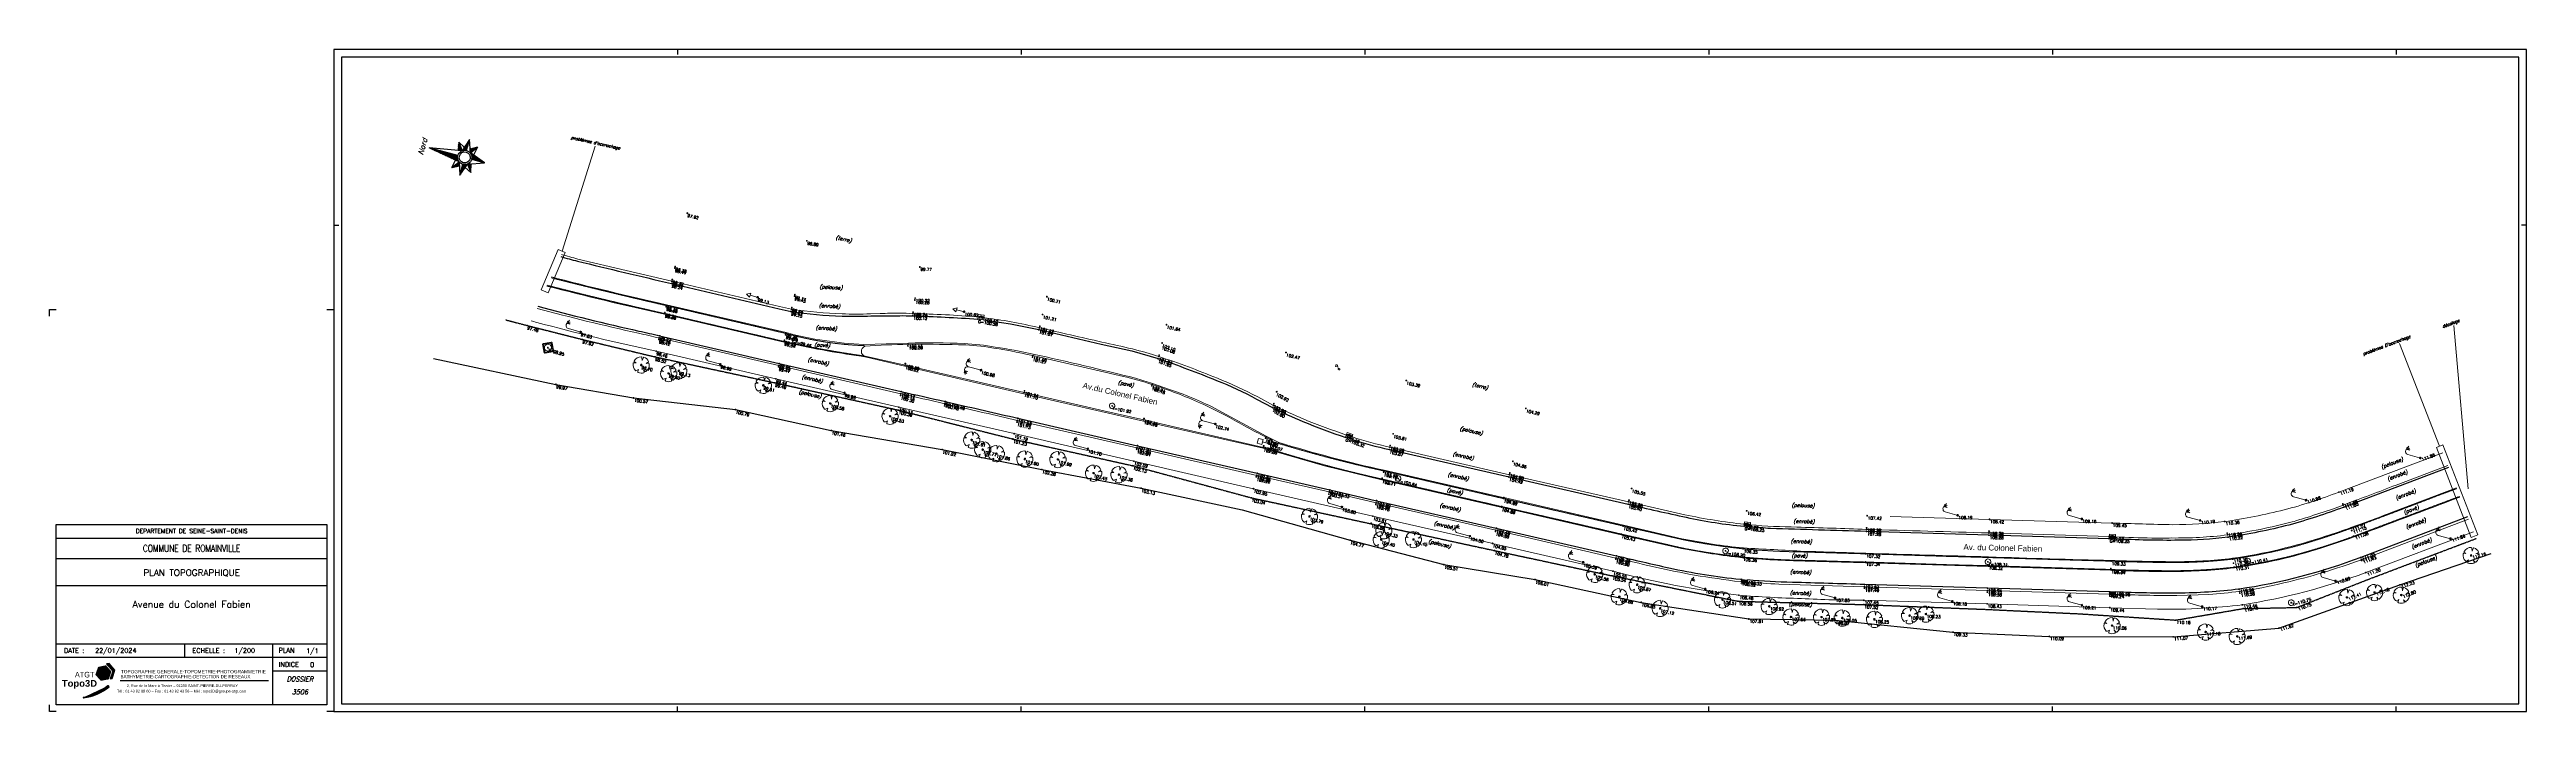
# Paper-space layout 'présentation' of a CAD drawing. Header units: metres. Extents: x -174 to 1340, y 0 to 404.
# The model-space entities are those that its viewports show. They can reach past a viewport. Long polylines and large blocks are cut down to what shows.
import ezdxf
from ezdxf.enums import TextEntityAlignment as Align

# ---------------------------------------------------------------- set-up
doc = ezdxf.new("R2010")
doc.units = ezdxf.units.M
doc.header["$LTSCALE"] = 2
doc.header["$PDMODE"] = 32
doc.header["$PDSIZE"] = 0.1
doc.linetypes.add('CACHE', pattern=[0.375, 0.25, -0.125])
for name, color, linetype, lineweight in [('_ALTITUDE', 172, 'Continuous', 18), ('_CODE', 7, 'Continuous', 18), ('_MATRICULE', 2, 'Continuous', 18), ('_POINTS_ALTI', 172, 'Continuous', 18), ('ARBRES', 84, 'Continuous', 18), ('BATI_TXT', 7, 'Continuous', 18), ('MOBILIER_URB', 7, 'Continuous', 18), ('Observations', 4, 'Continuous', 20), ('RES_ASSDIV_SYM', 7, 'Continuous', 20), ('RES_ASSEP_SYM', 7, 'Continuous', 20), ('RES_ECL_SYM', 7, 'Continuous', 20), ('SOL_NATURE', 7, 'CACHE', 18), ('SOL_NATURE_TXT', 7, 'Continuous', 18), ('VOIRIE', 7, 'Continuous', 18), ('VOIRIE_BORDURETTE', 7, 'Continuous', 18), ('VOIRIE_NUMPOL', 7, 'Continuous', 18), ('VOIRIE_SIGHOR', 253, 'Continuous', 18), ('VOIRIE_SIGVER', 7, 'Continuous', 18)]:
    doc.layers.add(name, color=color, linetype=linetype, lineweight=lineweight)
for name, color, linetype in [('Carroyage', 7, 'Continuous'), ('HABILLAGE', 7, 'Continuous'), ('PLAN-2', 7, 'Continuous'), ('TALUS_BAS', 36, 'CACHE'), ('TALUS_HAUT', 36, 'Continuous'), ('VOIRIE_CANIVEAU', 5, 'Continuous')]:
    doc.layers.add(name, color=color, linetype=linetype)
doc.styles.add('ARIAL', font='arial.ttf', dxfattribs={"height": 0.7})
doc.styles.add('ATGT', font='ARIALN.TTF')
doc.styles.add('GEOMETRE', font='')
doc.styles.add('ITALIC', font='ITALIC.SHX')
doc.styles.add('ITALICT', font='ITALICT')
doc.styles.add('NatureSol', font='simplex.shx', dxfattribs={"oblique": 15.3})
doc.styles.add('ROMANC', font='ROMANC')
doc.styles.add('ROMANS', font='romans.shx', dxfattribs={"oblique": 18})
doc.styles.add('ROMANT', font='ROMANT')
doc.styles.add('SIMPLEX', font='simplex.shx', dxfattribs={"oblique": 15.3})
doc.styles.get('GEOMETRE').set_extended_font_data('Arial', bold=True)

# ---------------------------------------------------------------- blocks, each defined once
blk = doc.blocks.new('ATGT TOPO')
h = blk.add_hatch(color=256)
h.dxf.hatch_style = 1
h.set_gradient(color1=(224, 112, 0), color2=(255, 191, 0), rotation=18, tint=0.7)
h.paths.add_polyline_path([(6.29, 1.72), (5.97, 2.09), (5.5, 1.99), (5.34, 1.53), (5.66, 1.17), (6.14, 1.26)])
at = {"true_color": 0x5e5e5e}
h = blk.add_hatch(color=251, dxfattribs=at)
h.dxf.hatch_style = 1
h.paths.add_polyline_path([(6.22, 1.28), (6.33, 1.3), (6.5, 1.8), (6.15, 2.2), (5.99, 2.17), (6.37, 1.74)])
at = {"true_color": 0x999999}
h = blk.add_hatch(color=253, dxfattribs=at)
h.dxf.hatch_style = 1
edge = h.paths.add_edge_path()
edge.add_arc((4.06, 3.25), 3.12, 280.6077, 310.3577, ccw=False)
edge.add_arc((4.63, 0.18), 0.00861, 100.6077, 282.8411)
edge.add_arc((4.29, 3.1), 2.95, 276.8242, 309.558)
edge.add_arc((6.1, 0.81), 0.0644, 11.3243, 79.0459)
edge.add_arc((6.09, 0.77), 0.102, 79.0459, 98.5949)
at = {"color": 251, "true_color": 0x5e5e5e, "flags": 128}
blk.add_lwpolyline([(6.22, 1.28), (6.33, 1.3), (6.5, 1.8), (6.15, 2.2), (5.99, 2.17), (6.37, 1.74)], close=True, dxfattribs=at)
at = {"color": 253, "true_color": 0x999999, "flags": 128}
blk.add_lwpolyline([(6.08, 0.88, -0.130543), (4.63, 0.19, 1.019682), (4.64, 0.17, 0.143807), (6.16, 0.82, 0.304403), (6.11, 0.87, 0.085506)], format="xyb", close=True, dxfattribs=at)
at = {"color": 253, "true_color": 0x999999, "style": 'ATGT'}
blk.add_text('ATGT', height=0.33, dxfattribs=at).set_placement((4.71, 1.37), align=Align.CENTER)
at = {"color": 251, "true_color": 0x5e5e5e, "style": 'GEOMETRE'}
blk.add_text('Topo3D', height=0.4, dxfattribs=at).set_placement((4.4, 0.82), align=Align.CENTER)
blk = doc.blocks.new('MPA-TITRE-TOPO3D')
for p, q in [((-20.5, 0.5), (-20.5, 13.8)), ((-20.5, 13.8), (-0.5, 13.8)), ((-0.5, 13.8), (-0.5, 0.5)), ((-20.5, 12.8), (-0.5, 12.8)), ((-20.5, 11.3), (-0.5, 11.3)), ((-20.5, 9.3), (-0.5, 9.3)), ((-20.5, 5), (-0.5, 5)), ((-20.5, 4), (-4.5, 4)), ((-11, 4), (-11, 5)), ((-4.5, 0.5), (-4.5, 5)), ((-4.5, 3), (-0.5, 3)), ((-10.5, 0.5), (-20.5, 0.5)), ((-0.5, 0.5), (-10.5, 0.5))]:
    blk.add_line(p, q)
at = {"linetype": 'Continuous'}
blk.add_line((-4.5, 4), (-0.5, 4), dxfattribs=at)
for points in [[(-21, 29.2), (-21, 29.7), (-20.5, 29.7)], [(-0.5, 29.7), (0, 29.7), (0, 29.2)], [(-20.5, 0), (-21, 0), (-21, 0.5)], [(0, 0.5), (0, 0), (-0.5, 0)]]:
    blk.add_lwpolyline(points, dxfattribs=at)
at = {"color": 7, "lineweight": 25, "flags": 128}
blk.add_lwpolyline([(-15.78, 2.28), (-4.81, 2.28)], dxfattribs=at)
at = {"xscale": 1.25, "yscale": 1.25, "zscale": 1.25}
blk.add_blockref('ATGT TOPO', (-24.29, 0.8), dxfattribs=at)
at = {"linetype": 'Continuous', "style": 'ROMANC'}
for s, p in [('DATE : ', (-19.93, 4.32)), ('ECHELLE :', (-10.44, 4.32)), ('PLAN', (-4.07, 4.34)), ('INDICE', (-4.06, 3.3))]:
    blk.add_text(s, height=0.35, dxfattribs=at).set_placement(p)
at = {"color": 7, "style": 'ARIAL'}
for s, height, p in [('BATHYMETRIE-CARTOGRAPHIE-DETECTION DE RESEAUX', 0.243, (-10.96, 2.45)), ('TOPOGRAPHIE GENERALE-TOPOMETRIE-PHOTOGRAMMETRIE', 0.25, (-10.37, 2.82)), ('2, Rue de la Mare à Tissier – 91280 SAINT-PIERRE-DU-PERRAY', 0.2, (-11.19, 1.8)), ('Tél : 01 43 82 89 60 – Fax : 01 43 82 43 58 – Mèl : topo3D@groupe-atgt.com', 0.2, (-11.24, 1.4))]:
    blk.add_text(s, height=height, dxfattribs=at).set_placement(p, align=Align.CENTER)
at = {"linetype": 'Continuous', "style": 'ITALICT'}
blk.add_text('DOSSIER', height=0.35, dxfattribs=at).set_placement((-2.5, 2.22), align=Align.CENTER)
at = {"linetype": 'Continuous'}
for tag, height, style, p in [('DEPARTEMENT', 0.32, 'ROMANT', (-10.5, 13.17)), ('COMMUNE', 0.53, 'ROMANT', (-10.5, 11.8)), ('OPERATION', 0.75, 'ROMANC', (-10.5, 10.01)), ('LIGNE1', 0.4, 'ROMANT', (-10.5, 8.38)), ('LIGNE2', 0.4, 'ROMANT', (-10.5, 7.67)), ('LIGNE3', 0.4, 'ROMANT', (-10.5, 6.95)), ('LIGNE4', 0.4, 'ROMANT', (-10.5, 6.23)), ('LIGNE5', 0.4, 'ROMANT', (-10.5, 5.52)), ('PLAN', 0.35, 'ROMANT', (-1.58, 4.31)), ('INDICE', 0.35, 'ROMANT', (-1.59, 3.28)), ('N_DOSSIER', 0.35, 'ITALICT', (-2.5, 1.27))]:
    blk.add_attdef(tag, text='', height=height, dxfattribs=dict(at, style=style)).set_placement(p, align=Align.CENTER)
at = {"linetype": 'Continuous', "style": 'ROMANC'}
for tag, p in [('VALEUR_DATE', (-17.63, 4.33)), ('VALEUR_ECHELLE', (-7.34, 4.33))]:
    blk.add_attdef(tag, p, '', height=0.35, dxfattribs=at)
blk = doc.blocks.new('RA_TCir_v7')
at = {"color": 0, "linetype": 'ByBlock', "lineweight": -2}
blk.add_circle((0, 0), 0.5, dxfattribs=at)
blk = doc.blocks.new('RA_Aval_v7')
at = {"linetype": 'ByBlock', "lineweight": -2}
blk.add_hatch(color=0, dxfattribs=at).paths.add_polyline_path([(0.62, 0.5), (0.6, 0.52), (0.53, 0.53), (0.5, 0.53), (0.47, 0.53), (0.4, 0.52), (0.37, 0.5, 0.190988), (0, 0), (1, 0, 0.190988)])
at = {"color": 0, "linetype": 'ByBlock', "lineweight": -2}
blk.add_lwpolyline([(0, 0), (0, 1), (1, 1), (1, 0), (0, 0, -0.190988), (0.37, 0.5), (0.4, 0.52), (0.47, 0.53), (0.5, 0.53), (0.53, 0.53), (0.6, 0.52), (0.62, 0.5, -0.190988), (1, 0)], format="xyb", dxfattribs=at)
blk = doc.blocks.new('RA_GCar_v7')
at = {"color": 0}
for points in [[(0, 1), (1, 1), (1, 0), (0, 0), (0, 1)], [(0.25, 1), (0.25, 0)], [(0.5, 0), (0.5, 1)], [(0.75, 1), (0.75, 0)]]:
    blk.add_lwpolyline(points, dxfattribs=at)
blk = doc.blocks.new('RA_Tamp_v7')
at = {"color": 0, "linetype": 'ByBlock', "lineweight": -2}
blk.add_lwpolyline([(0, 0), (1, 0), (1, 1), (0, 1)], close=True, dxfattribs=at)
blk.add_circle((0.5, 0.5), 0.438, dxfattribs=at)
blk = doc.blocks.new('RC_ecl1_v7')
at = {"color": 0, "linetype": 'ByBlock', "lineweight": -2}
for points in [[(0, 0.11), (0, 1.57, -0.632858), (0.63, 1.87)], [(0.86, 1.82, 1), (0.59, 1.68), (0.86, 1.82)]]:
    blk.add_lwpolyline(points, format="xyb", dxfattribs=at)
for points in [[(0.66, 1.71), (0.59, 1.48)], [(0.73, 1.75), (0.84, 1.55)], [(0.8, 1.78), (1.03, 1.71)]]:
    blk.add_lwpolyline(points, dxfattribs=at)
blk.add_circle((0, 0), 0.109, dxfattribs=at)
blk = doc.blocks.new('PA_Feuil_v7')
at = {"color": 0, "linetype": 'ByBlock', "lineweight": -2}
for p, q in [((-0.87, 0.18), (-0.62, 0.16)), ((-0.62, 0.16), (-0.81, 0.38)), ((0.04, 0.91), (0.08, 0.68)), ((0.08, 0.68), (0.14, 0.91)), ((0.85, 0.14), (0.54, 0.02)), ((0.54, 0.02), (0.87, 0)), ((-0.71, -0.56), (-0.5, -0.4)), ((-0.5, -0.4), (-0.63, -0.64)), ((0.44, -0.79), (0.32, -0.52)), ((0.32, -0.52), (0.52, -0.71))]:
    blk.add_line(p, q, dxfattribs=at)
blk.add_circle((0, 0), 0.1, dxfattribs=at)
for centre, radius, start, end in [((-0.01, -0.01), 0.993, 172.8359, 213.7229), ((-0.91, 0.11), 0.0794, 59.3879, 188.0709), ((-0.71, 0.46), 0.139, 157.8319, 218.5059), ((0, 0.02), 0.973, 95.0169, 149.6129), ((-0.06, 0.9), 0.0993, 10.2029, 102.4949), ((0.22, 0.86), 0.0993, 79.2579, 144.4229), ((0.01, 0.01), 0.973, 13.7399, 76.3379), ((0.85, 0.24), 0.0993, 270.0389, 0.0389), ((0.88, -0.12), 0.119, 19.4119, 93.2849), ((-0.77, -0.48), 0.0993, 233.1689, 306.9089), ((-0.56, -0.7), 0.0993, 143.1689, 216.9089), ((0.01, -0.02), 0.973, 228.8229, 293.7629), ((0.34, -0.83), 0.0993, 302.3719, 20.8349), ((0.6, -0.66), 0.0993, 212.3719, 290.8349), ((0.02, 0), 0.973, 309.0279, 355.2559)]:
    blk.add_arc(centre, radius, start, end, dxfattribs=at)
blk = doc.blocks.new('PR_RouT_v7')
at = {"color": 0, "linetype": 'ByBlock', "lineweight": -2}
blk.add_lwpolyline([(-0.26, 0.95), (0, 1.4), (0.26, 0.95)], close=True, dxfattribs=at)
blk.add_lwpolyline([(0, 0.1), (0, 0.95)], dxfattribs=at)
blk.add_circle((0, 0), 0.1, dxfattribs=at)
blk = doc.blocks.new('RC_ecl2_v7')
at = {"color": 0, "linetype": 'ByBlock', "lineweight": -2}
for points in [[(-0.8, 1.79), (-1.03, 1.72)], [(-0.73, 1.76), (-0.84, 1.55)], [(-0.66, 1.72), (-0.59, 1.48)], [(0, 0.11), (0, 1.57)], [(0.66, 1.72), (0.59, 1.48)], [(0.73, 1.76), (0.84, 1.55)], [(0.8, 1.79), (1.03, 1.72)]]:
    blk.add_lwpolyline(points, dxfattribs=at)
for points in [[(-0.87, 1.83), (-0.6, 1.68, 1), (-0.87, 1.83, 1)], [(0.63, 1.87, 0.632858), (0, 1.57, 0.632858), (-0.63, 1.87, 0.632858)], [(0.87, 1.83, 1), (0.6, 1.68), (0.87, 1.83)]]:
    blk.add_lwpolyline(points, format="xyb", dxfattribs=at)
blk.add_circle((0, 0), 0.11, dxfattribs=at)
blk = doc.blocks.new('PR_RouC_v7')
at = {"color": 0, "linetype": 'ByBlock', "lineweight": -2}
blk.add_lwpolyline([(-0.3, 1.4), (-0.3, 0.8), (0.3, 0.8), (0.3, 1.4)], close=True, dxfattribs=at)
blk.add_lwpolyline([(0, 0.1), (0, 0.8)], dxfattribs=at)
blk.add_circle((0, 0), 0.1, dxfattribs=at)
blk = doc.blocks.new('UR_PoubR_v7')
at = {"color": 0, "linetype": 'ByBlock'}
blk.add_circle((0, 0), 0.1, dxfattribs=at)
at = {"color": 0, "linetype": 'ByBlock', "style": 'SIMPLEX', "flags": 8}
blk.add_attdef('P', (0.14, 0.1), '', height=0.4, dxfattribs=at)
blk = doc.blocks.new('ALTMAT-Z')
at = {"color": 0}
blk.add_point((0, 0), dxfattribs=at)
at = {"layer": '_ALTITUDE', "style": 'ROMANS'}
blk.add_attdef('ALT', text='', height=0.36, dxfattribs=at).set_placement((0.1, -0.1), align=Align.TOP_LEFT)
at = {"layer": '_CODE', "style": 'ROMANS', "flags": 1}
blk.add_attdef('COD', text='', height=0.15, dxfattribs=at).set_placement((-0.1, 0), align=Align.MIDDLE_RIGHT)
at = {"layer": '_MATRICULE', "style": 'ROMANS', "flags": 1}
blk.add_attdef('MAT', (0.1, 0.1), '', height=0.05, dxfattribs=at)
blk = doc.blocks.new('RA_TCir_70_v7')
at = {"color": 0, "linetype": 'ByBlock', "lineweight": -2}
blk.add_circle((0, 0), 0.35, dxfattribs=at)
blk = doc.blocks.new('fnord')
for p, q in [((-1.46, 0.98), (-0.05, 8.94)), ((-0.65, 5.55), (-0.05, 6.15)), ((-0.61, 5.76), (-0.05, 6.32)), ((-0.57, 5.98), (-0.05, 6.5)), ((-0.54, 6.19), (-0.05, 6.68)), ((-0.05, 5.7), (-0.54, 6.19)), ((-0.05, 5.88), (-0.51, 6.34)), ((-0.5, 6.41), (-0.05, 6.85)), ((-0.05, 6.06), (-0.48, 6.49)), ((-0.46, 6.62), (-0.05, 7.03)), ((-0.05, 6.23), (-0.46, 6.64)), ((-0.05, 6.41), (-0.43, 6.79)), ((-0.42, 6.83), (-0.05, 7.21)), ((-0.05, 6.59), (-0.4, 6.94)), ((-0.38, 7.05), (-0.05, 7.38)), ((-0.05, 6.76), (-0.38, 7.09)), ((-0.35, 7.26), (-0.05, 7.56)), ((-0.05, 6.94), (-0.35, 7.24)), ((-0.05, 7.12), (-0.32, 7.39)), ((-0.31, 7.48), (-0.05, 7.74)), ((-0.05, 7.29), (-0.3, 7.54)), ((-0.27, 7.69), (-0.05, 7.91)), ((-0.05, 7.47), (-0.27, 7.69)), ((-0.05, 7.65), (-0.25, 7.84)), ((-0.23, 7.91), (-0.05, 8.09)), ((-0.05, 7.82), (-0.22, 7.99)), ((-0.2, 8.12), (-0.05, 8.27)), ((-0.05, 8), (-0.19, 8.14)), ((-0.05, 8.18), (-0.17, 8.29)), ((-0.16, 8.34), (-0.05, 8.44)), ((-0.05, 8.35), (-0.14, 8.44)), ((-0.12, 8.55), (-0.05, 8.62)), ((-0.05, 8.53), (-0.11, 8.59)), ((-0.05, 8.71), (-0.09, 8.74)), ((-0.08, 8.77), (-0.05, 8.8)), ((-0.05, 8.88), (-0.06, 8.89)), ((-0.05, 1.69), (-0.05, 8.94)), ((1.35, 0.98), (-0.05, 8.94)), ((-1.46, 0.98), (-4.55, -0.06)), ((-3.26, 2.31), (-1.46, 0.98)), ((-3.26, 2.31), (-2.4, 0.66)), ((-3.26, 2.31), (-1.29, 1.95)), ((-3.23, 2.26), (-3.21, 2.28)), ((-3.17, 2.14), (-3.11, 2.2)), ((-1.9, 0.83), (-3.12, 2.06)), ((-3.11, 2.03), (-3.01, 2.13)), ((-3.05, 1.91), (-2.91, 2.05)), ((-1.77, 0.88), (-3.04, 2.15)), ((-2.99, 1.8), (-2.81, 1.98)), ((-2.93, 1.68), (-2.7, 1.9)), ((-2.03, 0.79), (-2.93, 1.69)), ((-2.87, 1.56), (-2.6, 1.83)), ((-2.81, 1.45), (-2.5, 1.75)), ((-2.74, 1.33), (-2.4, 1.68)), ((-2.16, 0.74), (-2.74, 1.32)), ((-2.68, 1.22), (-2.3, 1.6)), ((-2.62, 1.1), (-2.2, 1.53)), ((-2.56, 0.98), (-2.09, 1.45)), ((-2.29, 0.7), (-2.54, 0.95)), ((-2.5, 0.87), (-1.99, 1.38)), ((-2.44, 0.75), (-1.89, 1.3)), ((-1.63, 0.92), (-2.36, 1.65)), ((-2.33, 0.69), (-1.79, 1.23)), ((-2.06, 0.78), (-1.69, 1.15)), ((-1.79, 0.87), (-1.59, 1.08)), ((-1.5, 0.97), (-1.69, 1.15)), ((-1.53, 0.96), (-1.48, 1)), ((-1.45, 1.04), (-0.05, 2.43)), ((-1.41, 1.05), (-1.44, 1.08)), ((-1.41, 1.25), (-0.05, 2.61)), ((-1.32, 1.14), (-1.41, 1.23)), ((-1.23, 1.23), (-1.39, 1.38)), ((-1.37, 1.47), (-0.05, 2.79)), ((-1.14, 1.31), (-1.36, 1.53)), ((-1.33, 1.68), (-0.05, 2.96)), ((-1.04, 1.38), (-1.33, 1.68)), ((-0.93, 1.45), (-1.31, 1.83)), ((-1.3, 1.9), (-0.05, 3.14)), ((-0.81, 1.51), (-1.28, 1.98)), ((-1.26, 2.11), (-0.05, 3.32)), ((-0.69, 1.57), (-1.25, 2.13)), ((-0.56, 1.61), (-1.23, 2.28)), ((-1.22, 2.33), (-0.05, 3.49)), ((-0.42, 1.65), (-1.2, 2.43)), ((-1.18, 2.54), (-0.05, 3.67)), ((-0.27, 1.68), (-1.17, 2.58)), ((-0.1, 1.69), (-1.15, 2.73)), ((-1.14, 2.76), (-0.05, 3.85)), ((-0.05, 1.81), (-1.12, 2.88)), ((-1.11, 2.97), (-0.05, 4.02)), ((-0.05, 1.99), (-1.09, 3.03)), ((-1.07, 3.18), (-0.05, 4.2)), ((-0.05, 2.17), (-1.07, 3.18)), ((-0.05, 2.34), (-1.04, 3.33)), ((-1.03, 3.4), (-0.05, 4.38)), ((-0.05, 2.52), (-1.01, 3.48)), ((-0.99, 3.61), (-0.05, 4.55)), ((-0.05, 2.7), (-0.99, 3.63)), ((-0.05, 2.87), (-0.96, 3.78)), ((-0.95, 3.83), (-0.05, 4.73)), ((-0.05, 3.05), (-0.94, 3.93)), ((-0.92, 4.04), (-0.05, 4.91)), ((-0.05, 3.23), (-0.91, 4.09)), ((-0.88, 4.26), (-0.05, 5.09)), ((-0.05, 3.4), (-0.88, 4.24)), ((-0.05, 3.58), (-0.86, 4.39)), ((-0.84, 4.47), (-0.05, 5.26)), ((-0.05, 3.76), (-0.83, 4.54)), ((-0.8, 4.69), (-0.05, 5.44)), ((-0.05, 3.93), (-0.8, 4.69)), ((-0.05, 4.11), (-0.78, 4.84)), ((-0.78, 1.53), (-0.05, 2.26)), ((-0.76, 4.9), (-0.05, 5.62)), ((-0.05, 4.29), (-0.75, 4.99)), ((-0.73, 5.12), (-0.05, 5.79)), ((-0.05, 4.47), (-0.72, 5.14)), ((-0.05, 4.64), (-0.7, 5.29)), ((-0.69, 5.33), (-0.05, 5.97)), ((-0.05, 4.82), (-0.67, 5.44)), ((-0.05, 5), (-0.64, 5.59)), ((-0.05, 5.17), (-0.62, 5.74)), ((-0.05, 5.35), (-0.59, 5.89)), ((-0.05, 5.53), (-0.56, 6.04)), ((-0.5, 1.63), (-0.05, 2.08)), ((-0.28, 1.67), (-0.05, 1.9)), ((-0.09, 1.69), (-0.05, 1.73)), ((3.15, 2.31), (1.18, 1.94)), ((1.19, 1.91), (1.24, 1.95)), ((1.74, 1.26), (1.21, 1.79)), ((1.22, 1.76), (1.45, 1.99)), ((1.84, 1.34), (1.23, 1.95)), ((1.24, 1.61), (1.67, 2.04)), ((1.63, 1.19), (1.25, 1.57)), ((1.27, 1.46), (1.89, 2.08)), ((1.53, 1.11), (1.29, 1.36)), ((1.3, 1.31), (2.11, 2.12)), ((1.32, 1.16), (2.33, 2.16)), ((1.43, 1.04), (1.33, 1.14)), ((3.15, 2.31), (1.35, 0.98)), ((1.35, 1.01), (2.54, 2.2)), ((4.45, -0.06), (1.35, 0.98)), ((1.94, 1.41), (1.37, 1.98)), ((1.41, 0.89), (1.46, 0.94)), ((2.35, -0.06), (1.44, 0.85)), ((1.48, 0.78), (1.6, 0.9)), ((2.04, 1.49), (1.52, 2.01)), ((1.54, 0.67), (1.73, 0.85)), ((2.53, -0.06), (1.56, 0.91)), ((1.59, 0.54), (1.86, 0.81)), ((2.18, -0.06), (1.6, 0.51)), ((1.63, 0.41), (1.99, 0.77)), ((2.14, 1.57), (1.67, 2.04)), ((1.67, 0.26), (2.13, 0.72)), ((2, -0.06), (1.67, 0.27)), ((1.69, 0.11), (2.26, 0.68)), ((1.82, -0.06), (1.69, 0.07)), ((1.7, -0.06), (2.39, 0.63)), ((2.24, 1.64), (1.82, 2.06)), ((2.71, -0.06), (1.82, 0.82)), ((1.87, -0.06), (2.52, 0.59)), ((1.92, 1.4), (2.76, 2.24)), ((2.34, 1.72), (1.97, 2.09)), ((2.05, -0.06), (2.65, 0.54)), ((2.88, -0.06), (2.09, 0.73)), ((2.45, 1.79), (2.12, 2.12)), ((2.23, -0.06), (2.79, 0.5)), ((2.55, 1.87), (2.27, 2.15)), ((3.15, 2.31), (2.28, 0.67)), ((3.06, -0.06), (2.36, 0.64)), ((2.4, -0.06), (2.92, 0.45)), ((2.65, 1.94), (2.42, 2.18)), ((2.75, 2.02), (2.56, 2.2)), ((2.58, -0.06), (3.05, 0.41)), ((2.61, 1.91), (2.98, 2.28)), ((3.24, -0.06), (2.62, 0.55)), ((2.85, 2.09), (2.71, 2.23)), ((2.76, -0.06), (3.18, 0.36)), ((2.95, 2.17), (2.86, 2.26)), ((3.41, -0.06), (2.89, 0.46)), ((2.93, -0.06), (3.32, 0.32)), ((3.06, 2.24), (3.01, 2.29)), ((3.11, -0.06), (3.45, 0.28)), ((3.59, -0.06), (3.16, 0.37)), ((3.29, -0.06), (3.58, 0.23)), ((3.77, -0.06), (3.42, 0.28)), ((3.46, -0.06), (3.71, 0.19)), ((3.64, -0.06), (3.84, 0.14)), ((3.95, -0.06), (3.69, 0.19)), ((3.82, -0.06), (3.98, 0.1)), ((4.12, -0.06), (3.96, 0.1)), ((3.99, -0.06), (4.11, 0.05)), ((4.17, -0.06), (4.24, 0.01)), ((4.3, -0.06), (4.22, 0.01)), ((-4.55, -0.06), (-1.8, -0.06)), ((-4.55, -0.06), (-1.46, -1.1)), ((-4.55, -0.06), (-1.8, -0.06)), ((-4.53, -0.07), (-4.54, -0.06)), ((-4.51, -0.08), (-4.49, -0.06)), ((-4.37, -0.12), (-4.31, -0.06)), ((-4.27, -0.16), (-4.36, -0.06)), ((-4.24, -0.17), (-4.14, -0.06)), ((-4, -0.25), (-4.19, -0.06)), ((-4.11, -0.21), (-3.96, -0.06)), ((-3.73, -0.34), (-4.01, -0.06)), ((-3.98, -0.26), (-3.78, -0.06)), ((-3.85, -0.3), (-3.61, -0.06)), ((-3.47, -0.43), (-3.83, -0.06)), ((-3.71, -0.34), (-3.43, -0.06)), ((-3.2, -0.52), (-3.66, -0.06)), ((-3.58, -0.39), (-3.25, -0.06)), ((-2.93, -0.61), (-3.48, -0.06)), ((-3.45, -0.43), (-3.08, -0.06)), ((-3.32, -0.48), (-2.9, -0.06)), ((-2.67, -0.7), (-3.3, -0.06)), ((-3.25, -2.44), (-2.4, -0.79)), ((-1.46, -1.1), (-3.25, -2.44)), ((-3.25, -2.44), (-1.15, -1.98)), ((-3.23, -2.43), (-3.24, -2.43)), ((-3.18, -0.52), (-2.72, -0.06)), ((-3.09, -2.4), (-3.14, -2.35)), ((-2.4, -0.79), (-3.13, -0.06)), ((-3.13, -2.41), (-2.87, -2.16)), ((-3.05, -0.57), (-2.55, -0.06)), ((-2.94, -2.37), (-3.03, -2.27)), ((-2.13, -0.88), (-2.95, -0.06)), ((-2.79, -2.34), (-2.93, -2.2)), ((-2.92, -0.61), (-2.37, -0.06)), ((-2.9, -2.36), (-2.19, -1.65)), ((-2.65, -2.31), (-2.83, -2.12)), ((-2.79, -0.66), (-2.19, -0.06)), ((-1.87, -0.97), (-2.77, -0.06)), ((-2.5, -2.27), (-2.73, -2.05)), ((-2.68, -2.31), (-1.5, -1.14)), ((-2.66, -0.7), (-2.02, -0.06)), ((-2.36, -2.24), (-2.63, -1.97)), ((-1.6, -1.06), (-2.6, -0.06)), ((-2.21, -2.21), (-2.53, -1.9)), ((-2.52, -0.75), (-1.84, -0.06)), ((-2.45, -2.26), (-1.41, -1.23)), ((-1.6, -0.88), (-2.42, -0.06)), ((-2.07, -2.18), (-2.42, -1.82)), ((-2.39, -0.79), (-1.8, -0.2)), ((-1.92, -2.15), (-2.32, -1.75)), ((-2.26, -0.83), (-1.78, -0.35)), ((-1.72, -0.58), (-2.24, -0.06)), ((-2.22, -2.21), (-1.37, -1.36)), ((-1.78, -2.12), (-2.22, -1.67)), ((-2.13, -0.88), (-1.75, -0.5)), ((-1.63, -2.09), (-2.12, -1.6)), ((-1.78, -0.35), (-2.07, -0.06)), ((-1.49, -2.06), (-2.02, -1.52)), ((-2, -2.17), (-1.32, -1.49)), ((-1.99, -0.92), (-1.7, -0.63)), ((-1.34, -2.02), (-1.92, -1.45)), ((-1.8, -0.15), (-1.89, -0.06)), ((-1.86, -0.97), (-1.66, -0.76)), ((-1.2, -1.99), (-1.82, -1.37)), ((-1.77, -2.12), (-1.27, -1.62)), ((-1.73, -1.01), (-1.6, -0.88)), ((-1.21, -1.8), (-1.71, -1.3)), ((-1.31, -1.53), (-1.61, -1.22)), ((-1.6, -1.06), (-1.53, -0.99)), ((-1.55, -2.07), (-1.23, -1.75)), ((-1.4, -1.25), (-1.51, -1.15)), ((-1.47, -1.1), (-1.46, -1.1)), ((-1.46, -1.1), (-0.05, -5.06)), ((-1.32, -2.02), (-1.18, -1.88)), ((-0.05, -5.06), (1.36, -1.1)), ((-0.05, -2.69), (1.26, -1.39)), ((-0.05, -2.52), (1.02, -1.45)), ((-0.05, -2.87), (1.16, -1.66)), ((-0.05, -2.34), (0.6, -1.68)), ((-0.05, -2.16), (0.35, -1.77)), ((-0.05, -1.99), (0.13, -1.8)), ((-0.05, -1.81), (-0.05, -5.06)), ((0.78, -2.73), (-0.05, -1.9)), ((-0.05, -3.05), (1.06, -1.93)), ((0.73, -2.86), (-0.05, -2.08)), ((-0.05, -3.22), (0.96, -2.21)), ((0.69, -2.99), (-0.05, -2.25)), ((0.64, -3.12), (-0.05, -2.43)), ((-0.05, -3.4), (0.87, -2.48)), ((0.59, -3.25), (-0.05, -2.61)), ((-0.05, -3.58), (0.77, -2.76)), ((0.55, -3.38), (-0.05, -2.78)), ((0.5, -3.51), (-0.05, -2.96)), ((-0.05, -3.75), (0.67, -3.03)), ((0.45, -3.64), (-0.05, -3.14)), ((-0.05, -3.93), (0.57, -3.31)), ((0.41, -3.77), (-0.05, -3.31)), ((0.36, -3.9), (-0.05, -3.49)), ((-0.05, -4.11), (0.48, -3.58)), ((0.31, -4.03), (-0.05, -3.67)), ((0.27, -4.16), (-0.05, -3.84)), ((-0.05, -4.28), (0.38, -3.85)), ((0.22, -4.29), (-0.05, -4.02)), ((-0.05, -4.46), (0.28, -4.13)), ((0.18, -4.42), (-0.05, -4.2)), ((0.13, -4.55), (-0.05, -4.37)), ((-0.05, -4.64), (0.18, -4.4)), ((0.08, -4.68), (-0.05, -4.55)), ((-0.05, -4.81), (0.09, -4.68)), ((0.04, -4.81), (-0.05, -4.73)), ((-0.01, -4.95), (-0.05, -4.9)), ((-0.05, -4.99), (-0.01, -4.95)), ((0.82, -2.6), (0.04, -1.81)), ((0.87, -2.47), (0.2, -1.79)), ((0.92, -2.34), (0.35, -1.77)), ((0.96, -2.21), (0.48, -1.73)), ((1.01, -2.08), (0.61, -1.68)), ((1.06, -1.95), (0.74, -1.62)), ((1.1, -1.82), (0.85, -1.56)), ((1.15, -1.69), (0.96, -1.49)), ((3.15, -2.43), (1.04, -1.98)), ((1.2, -1.55), (1.06, -1.42)), ((1.24, -1.42), (1.15, -1.33)), ((1.29, -1.29), (1.24, -1.24)), ((1.33, -1.16), (1.32, -1.15)), ((1.33, -1.13), (1.35, -1.11)), ((1.36, -1.1), (4.45, -0.06)), ((1.36, -1.1), (3.15, -2.43)), ((1.36, -1.1), (1.37, -1.1)), ((1.7, -1.36), (1.43, -1.08)), ((1.46, -1.18), (1.64, -1.01)), ((2.38, -1.86), (1.56, -1.03)), ((1.57, -1.25), (1.9, -0.92)), ((1.67, -1.33), (2.17, -0.83)), ((3.06, -2.36), (1.69, -0.99)), ((1.7, -0.06), (4.45, -0.06)), ((1.7, -0.06), (4.45, -0.06)), ((1.77, -1.4), (2.31, -0.86)), ((2.98, -2.1), (1.82, -0.94)), ((1.87, -1.48), (2.38, -0.97)), ((2.77, -1.72), (1.95, -0.9)), ((1.97, -1.55), (2.44, -1.09)), ((2.07, -1.63), (2.5, -1.2)), ((2.57, -1.34), (2.09, -0.85)), ((2.17, -1.7), (2.56, -1.32)), ((2.37, -0.96), (2.22, -0.81)), ((3.15, -2.43), (2.28, -0.79)), ((2.28, -1.78), (2.62, -1.43)), ((2.38, -1.85), (2.68, -1.55)), ((2.48, -1.93), (2.75, -1.66)), ((2.58, -2), (2.81, -1.78)), ((2.68, -2.08), (2.87, -1.89)), ((2.78, -2.16), (2.93, -2.01)), ((2.89, -2.23), (2.99, -2.12)), ((2.99, -2.31), (3.05, -2.24)), ((3.09, -2.38), (3.11, -2.36)), ((4.35, -0.06), (4.37, -0.04))]:
    blk.add_line(p, q)
for radius in [1.75, 1.36]:
    blk.add_circle((-0.05, -0.06), radius)
at = {"style": 'ITALIC'}
blk.add_text('Nord', height=1.315, dxfattribs=at).set_placement((-0.12, 10.57), align=Align.MIDDLE)

msp = doc.modelspace()

# ---------------------------------------------------------------- linework, layer by layer
at = {"layer": '_POINTS_ALTI', "flags": 128}
msp.add_lwpolyline([(1658050.97, 8187742.49), (1658264.96, 8187678.09), (1658280.21, 8187745.93), (1658161.65, 8187642.7), (1658253.65, 8187613.2), (1658325.96, 8187644.66), (1658348.59, 8187720.86), (1658271.85, 8187772.48)], dxfattribs=at)
at = {"layer": 'Observations'}
for points in [[(1657995.9, 8187762.43), (1658001.19, 8187761.71), (1658001.06, 8187760.77), (1657995.77, 8187761.49)], [(1658037.37, 8187533.79), (1658037.87, 8187533.11), (1658028.36, 8187526.14), (1658027.86, 8187526.82)]]:
    msp.add_lwpolyline(points, close=True, dxfattribs=at)
msp.add_lwpolyline([(1658001.11, 8187761.16), (1658014.55, 8187760.61)], dxfattribs=at)
at = {"layer": 'Observations', "flags": 128}
for points in [[(1658037.62, 8187533.46), (1658048.47, 8187541.44)], [(1658033.49, 8187528.72), (1658052.29, 8187535.6)]]:
    msp.add_lwpolyline(points, dxfattribs=at)
at = {"layer": 'SOL_NATURE', "flags": 128}
for points in [[(1657998.33, 8187722.19, -0.019988), (1657997.5, 8187732.1), (1657997.01, 8187747.09, -0.007367), (1657996.62, 8187761.86, -0.008645)], [(1657999.51, 8187722.44), (1657999.55, 8187722.55, -0.06), (1657998.51, 8187732.14), (1657998.01, 8187747.14, -0.00635), (1657997.64, 8187761.62)], [(1658032.33, 8187529.49, 0.000342), (1658024.26, 8187540.73, -0.024448), (1658019.89, 8187547.6, -0.025482), (1658016.84, 8187553.83, -0.028263), (1658014.54, 8187560.72, -0.009612), (1658012.65, 8187568.33), (1658009.21, 8187582.93, 0.000218), (1658008.13, 8187587.37), (1658005.75, 8187597.53, -0.002387), (1658004.1, 8187604.45, -0.019623), (1658002.44, 8187612.2, -0.02079), (1658001.61, 8187619.34), (1658001.31, 8187627.21, 0.001719), (1658000.76, 8187642.21), (1658000.22, 8187657.2, -0.021827), (1658000.22, 8187671.62)], [(1658033.15, 8187530.09), (1658031.65, 8187532.21, -0.004753), (1658025.12, 8187541.3, -0.018597), (1658021.17, 8187547.4, -0.026994), (1658017.74, 8187554.29, -0.031179), (1658015.41, 8187561.33, -0.008289), (1658013.64, 8187568.57, -0.000945), (1658010.18, 8187583.17, 0.001425), (1658009.07, 8187587.82), (1658006.73, 8187597.76, -0.001169), (1658005, 8187605.05, -0.020498), (1658003.44, 8187612.37, -0.022143), (1658002.61, 8187619.73), (1658002.33, 8187627.25), (1658001.77, 8187642.23), (1658001.24, 8187657.23, -0.020656), (1658001.17, 8187671.26)]]:
    msp.add_lwpolyline(points, format="xyb", dxfattribs=at)
msp.add_lwpolyline([(1657989.57, 8187760.55), (1657988.52, 8187760.06), (1657989.02, 8187758.99), (1657990.07, 8187759.48)], close=True, dxfattribs=at)
at = {"layer": 'TALUS_BAS', "flags": 128}
msp.add_lwpolyline([(1657991.23, 8187765.68), (1657991.25, 8187762.95), (1657991.35, 8187755.99), (1657991.6, 8187746.87), (1657992.34, 8187731.89), (1657993.03, 8187716.46), (1657993.25, 8187702.02), (1657993.9, 8187687.02), (1657993.87, 8187672.02), (1657995.35, 8187641.65), (1657996.1, 8187626.98), (1657997.09, 8187611.33), (1658000.68, 8187596.38), (1658004, 8187581.75), (1658006.45, 8187570.54), (1658008.74, 8187559.06), (1658012.24, 8187551.47), (1658014.06, 8187545.2), (1658019.71, 8187537.56), (1658027.91, 8187526.17)], dxfattribs=at)
at = {"layer": 'TALUS_HAUT', "flags": 128}
msp.add_lwpolyline([(1657984.37, 8187772.96), (1657985.21, 8187757.69), (1657986.07, 8187748.08), (1657987.92, 8187735.7), (1657988.49, 8187723.72), (1657989.76, 8187710.04), (1657990.57, 8187697.65), (1657991.51, 8187685.35), (1657992.17, 8187672.74), (1657992, 8187659.03), (1657992.09, 8187647.18), (1657993.21, 8187635.96), (1657993.89, 8187622.71), (1657995.34, 8187609.47), (1657997.92, 8187599.26), (1658000.26, 8187584.98), (1658002.81, 8187573.48), (1658006.68, 8187558.85), (1658011.07, 8187546.65), (1658019.99, 8187533.75), (1658026.59, 8187523.94)], dxfattribs=at)
at = {"layer": 'VOIRIE', "flags": 128}
for points in [[(1657993.58, 8187762.31, 0.012332), (1657993.87, 8187749.56, -0.000665), (1657993.96, 8187746.97), (1657994.49, 8187731.98), (1657995.04, 8187716.69, -0.000998), (1657995.26, 8187711.17, -0.002288), (1657995.28, 8187710.44, -0.001842), (1657995.58, 8187702.1), (1657996.15, 8187687.11), (1657996.69, 8187672.1), (1657997.03, 8187663.03), (1657997.06, 8187662.29), (1657997.23, 8187657.15), (1657997.79, 8187642.15), (1657998.32, 8187627.09, 0.007108), (1657998.72, 8187617.97, 0.006327), (1657999.36, 8187612.38), (1657999.53, 8187611.55), (1657999.64, 8187610.82, 0.007882), (1658000.4, 8187607.06), (1658002.81, 8187596.86), (1658006.27, 8187582.23), (1658009.71, 8187567.7), (1658009.73, 8187567.63), (1658009.88, 8187566.99, 0.011775), (1658011.67, 8187559.73), (1658012.82, 8187555.98, 0.013335), (1658014.14, 8187552.45, 0.026047), (1658016.55, 8187547.49, 0.031445), (1658021.75, 8187539.08), (1658029.91, 8187527.71)], [(1658000.72, 8187761.15, 0.011327), (1658000.7, 8187759.05), (1658000.87, 8187752.99), (1658001.05, 8187747.26), (1658001.47, 8187733.76, 0.019172), (1658001.56, 8187732.27, 0.034595), (1658002.62, 8187726.16, 0.03011), (1658003.51, 8187722.81), (1658003.85, 8187721.65, -0.012099), (1658004.49, 8187719.37, -0.033516), (1658004.86, 8187717.81, -0.016693), (1658006.54, 8187710.02), (1658006.63, 8187709.29, -0.011688), (1658007.03, 8187705.95, -0.010855), (1658007.22, 8187702.41, 0.003889), (1658007.51, 8187694.61, -0.00393), (1658007.66, 8187690.77, -0.015167), (1658007.6, 8187687.41, -0.019907), (1658006.89, 8187679.82, -0.030178), (1658005.97, 8187674.47), (1658005.46, 8187672.35, 0.013946), (1658004.8, 8187668.31, 0.016444), (1658004.29, 8187662.8), (1658004.24, 8187662.07, 0.029749), (1658004.24, 8187657.29), (1658004.78, 8187642.29), (1658004.84, 8187640.8), (1658005.35, 8187627.38), (1658005.61, 8187620.33, 0.025018), (1658006.37, 8187613.02), (1658006.49, 8187612.28, 0.017051), (1658007.7, 8187606.73, -0.002043), (1658009.64, 8187598.42, -0.000611), (1658013.1, 8187583.87), (1658016.49, 8187569.57), (1658016.55, 8187569.27), (1658016.65, 8187568.84, 0.01071), (1658017.66, 8187564.51, 0.01071), (1658018.29, 8187562.17, 0.03184), (1658020.43, 8187555.66, 0.028749), (1658024.01, 8187548.44, -0.001966), (1658025.03, 8187546.8, 0.005011), (1658026.81, 8187544.09, -0.003336), (1658027.62, 8187542.96, 0.003428), (1658031.66, 8187537.33), (1658035.58, 8187531.87)], [(1658000.22, 8187671.64), (1658000.19, 8187672.2), (1657999.65, 8187687.19), (1657999.47, 8187692.18), (1657999.09, 8187702.18), (1657998.55, 8187717.09), (1657998.34, 8187722.07, -0.390436), (1657998.76, 8187722.68, -0.281864), (1657999.51, 8187722.44, -0.014726), (1658001.11, 8187717.38, -0.007875), (1658002.64, 8187711.44, -0.04006), (1658003.29, 8187707.87, -0.019854), (1658003.72, 8187702.31), (1658004.14, 8187690.98, -0.020035), (1658004.09, 8187687.32, -0.0249), (1658003.44, 8187681.03, -0.018691), (1658002.73, 8187677.48, 0.014593), (1658001.5, 8187672.24, -0.037906), (1658001.33, 8187671.43, -0.238562), (1658000.78, 8187671.13, -0.383323), (1658000.22, 8187671.64)]]:
    msp.add_lwpolyline(points, format="xyb", dxfattribs=at)
at = {"layer": 'VOIRIE_BORDURETTE', "flags": 128}
for points in [[(1658028.6, 8187526.75), (1658020.36, 8187538.15, -0.048718), (1658012.65, 8187551.69, -0.020235), (1658011, 8187556.25, -0.026578), (1658009.46, 8187561.57), (1658008.11, 8187567.25), (1658004.68, 8187581.85), (1658001.19, 8187596.49, -0.012556), (1657999.42, 8187603.93, -0.016653), (1657997.84, 8187611.41, -0.035748), (1657996.67, 8187627.02), (1657996.14, 8187642.12), (1657996.13, 8187642.44), (1657995.56, 8187657.11), (1657995.01, 8187672.06), (1657994.48, 8187687.05), (1657993.92, 8187702.04), (1657993.39, 8187716.5), (1657992.84, 8187731.91), (1657992.31, 8187746.9, -0.013651), (1657991.92, 8187761.9, -0.017183), (1657991.93, 8187762.62)], [(1658036.92, 8187532.85), (1658029.01, 8187543.88, -0.028118), (1658025.18, 8187549.76, -0.02286), (1658021.91, 8187556.42, -0.028511), (1658019.9, 8187562.43, -0.00367), (1658018.17, 8187569.66), (1658014.72, 8187584.25), (1658011.9, 8187596.07)]]:
    msp.add_lwpolyline(points, format="xyb", dxfattribs=at)
at = {"layer": 'VOIRIE_CANIVEAU', "flags": 128}
for points in [[(1657993.85, 8187762.31, 0.010464), (1657994.14, 8187749.57, -0.000665), (1657994.23, 8187746.98), (1657994.76, 8187731.99), (1657995.31, 8187716.7, -0.003842), (1657995.52, 8187711.18)], [(1658000.45, 8187761.15, 0.009415), (1658000.43, 8187759.05, 0.002801), (1658000.78, 8187747.25), (1658001.18, 8187733.74), (1658001.27, 8187732.24, 0.032963), (1658002.33, 8187726.08, 0.020591), (1658003.28, 8187722.68, -0.002638), (1658004.21, 8187719.29, -0.017128), (1658004.6, 8187717.75, -0.011138), (1658006.28, 8187709.97), (1658006.28, 8187709.97), (1658006.28, 8187709.97)], [(1657995.54, 8187710.48, -0.003474), (1657995.85, 8187702.09), (1657996.41, 8187687.11), (1657996.96, 8187672.11), (1657997.29, 8187663.02)], [(1658006.37, 8187709.25), (1658006.77, 8187705.97), (1658006.97, 8187702.44), (1658007.22, 8187694.6), (1658007.42, 8187690.79), (1658007.36, 8187687.44, -0.013257), (1658006.61, 8187679.85, -0.030202), (1658005.68, 8187674.54), (1658005.2, 8187672.41, 0.026066), (1658004.51, 8187668.35, 0.020057), (1658003.99, 8187662.81)], [(1657997.31, 8187662.28), (1657997.5, 8187657.15), (1657998.06, 8187642.16), (1657998.6, 8187627.1, 0.002286), (1657998.84, 8187620.53, 0.029324), (1657999.76, 8187611.74), (1657999.78, 8187611.59)], [(1658003.95, 8187662.08, 0.03059), (1658003.95, 8187657.27), (1658004.49, 8187642.28), (1658005.07, 8187627.37, 0.00516), (1658005.35, 8187620.08, 0.029432), (1658006.13, 8187612.98)]]:
    msp.add_lwpolyline(points, format="xyb", dxfattribs=at)
at = {"layer": 'VOIRIE_CANIVEAU'}
for points in [[(1658009.98, 8187567.77), (1658006.54, 8187582.3), (1658003.07, 8187596.92, 0.000726), (1658001.04, 8187605.5, -0.015609), (1657999.9, 8187610.86)], [(1658016.23, 8187569.52), (1658012.83, 8187583.8), (1658009.39, 8187598.37, -0.000269), (1658006.7, 8187609.79, -0.010625), (1658006.25, 8187612.24)], [(1658035.39, 8187531.74), (1658027.39, 8187542.81, -0.022321), (1658023.54, 8187548.73, -0.026055), (1658020.17, 8187555.53, -0.03041), (1658018.25, 8187561.23, -0.014255), (1658016.39, 8187568.78)], [(1658030.16, 8187527.9), (1658021.98, 8187539.23, -0.053981), (1658014.39, 8187552.58, -0.028218), (1658011.97, 8187559.71, -0.012551), (1658010.15, 8187567.05)]]:
    msp.add_lwpolyline(points, format="xyb", dxfattribs=at)
at = {"layer": 'VOIRIE_SIGHOR', "flags": 128}
for points in [[(1658032.26, 8187529.44, -0.000881), (1658024.19, 8187540.69, -0.01092), (1658021.89, 8187544.14, -0.043461), (1658016.77, 8187553.79, -0.029957), (1658014.34, 8187561.1, -0.012488), (1658012.56, 8187568.31), (1658009.12, 8187582.91), (1658005.66, 8187597.51), (1658003.96, 8187604.66, -0.017132), (1658002.36, 8187612.19, -0.01941), (1658001.52, 8187619.64), (1658001.23, 8187627.21), (1658000.68, 8187642.21), (1658000.67, 8187642.5), (1658000.14, 8187657.2), (1657999.95, 8187664.4), (1658000.08, 8187670.84), (1658000.08, 8187672.2), (1657999.51, 8187687.19), (1657998.94, 8187702.18), (1657998.41, 8187717.07), (1657998.25, 8187721.88), (1657998.2, 8187722.57, -0.019194), (1657997.41, 8187732.1), (1657996.92, 8187747.09, -0.006655), (1657996.52, 8187761.86)], [(1658033.22, 8187530.14), (1658028.19, 8187537.14, -0.00525), (1658026.27, 8187539.8), (1658025.2, 8187541.34, -0.013921), (1658023.38, 8187544.06, -0.046464), (1658017.83, 8187554.33, -0.032004), (1658015.55, 8187561.21, -0.007689), (1658013.72, 8187568.59, -0.002915), (1658010.26, 8187583.18, 0.001231), (1658006.79, 8187597.77, 0.002601), (1658005.08, 8187605.07, 0.000368), (1658003.54, 8187612.38, -0.024651), (1658002.69, 8187619.92), (1658002.42, 8187627.26), (1658001.89, 8187642.24), (1658001.88, 8187642.51), (1658001.33, 8187657.23, -0.019945), (1658001.27, 8187670.52), (1658001.61, 8187672.24), (1658003.29, 8187679.23, 0.031696), (1658004.08, 8187685.24), (1658004.22, 8187687.32, 0.017357), (1658004.3, 8187689.49, 0.008252), (1658003.91, 8187702.32, 0.0161), (1658003.53, 8187707.02, 0.034899), (1658002.95, 8187710.81, 0.021964), (1658001.24, 8187717.4), (1657999.67, 8187722.63, -0.052796), (1657998.61, 8187732.15), (1657998.1, 8187747.14, -0.006863), (1657997.74, 8187761.62)]]:
    msp.add_lwpolyline(points, format="xyb", dxfattribs=at)

# ---------------------------------------------------------------- block references
at = {"layer": '_POINTS_ALTI'}
for p, rotation, values in [((1657991.25, 8187762.95, 97.48), 270.8155653261175, {'ALT': '97.48'}), ((1657989.29, 8187759.79, 98.95), 270, {'ALT': 'T=98.95'}), ((1657985.21, 8187757.69, 99.97), 275.0811034950218, {'ALT': '99.97'}), ((1657991.35, 8187755.99, 97.92), 271.591987722412, {'ALT': '97.92'}), ((1657992.18, 8187756.41, 97.83), 270.8155653261175, {'ALT': '97.83'}), ((1657986.07, 8187748.08, 100.57), 278.4996690242433, {'ALT': '100.57'}), ((1657990.21, 8187748.23, 98.7), 271.5919877224119, {'ALT': '98.70'}), ((1657991.6, 8187746.87, 98.52), 271.6742452317367, {'ALT': '98.52'}), ((1657992.31, 8187746.9, 98.46), 270.90495, {'ALT': '98.46'}), ((1657993.78, 8187746.96, 98.42), 271.86876, {'ALT': '98.42'}), ((1657993.96, 8187746.97, 98.26), 272.56842, {'ALT': '98.26'}), ((1657994.23, 8187746.98, 98.27), 272.85354, {'ALT': '98.27'}), ((1657997.01, 8187747.09, 98.35), 273.08646, {'ALT': '98.35'}), ((1657997.15, 8187747.1, 98.35), 272.71107, {'ALT': '98.35'}), ((1657997.87, 8187747.13, 98.35), 271.56888, {'ALT': '98.35'}), ((1657998.01, 8187747.14, 98.35), 271.65294, {'ALT': '98.35'}), ((1658000.78, 8187747.25, 98.24), 271.18872, {'ALT': '98.24'}), ((1658001.05, 8187747.26, 98.22), 271.87479, {'ALT': '98.22'}), ((1658001.27, 8187747.27, 98.37), 271.7208, {'ALT': '98.37'}), ((1658002.71, 8187747.33, 98.44), 271.37736, {'ALT': '98.44'}), ((1658002.88, 8187747.33, 98.36), 272.70999, {'ALT': '98.36'}), ((1658009.59, 8187747.61, 97.92), 271.8717981932506, {'ALT': '97.92'}), ((1657990.07, 8187744.72, 99.4), 271.93644, {'ALT': '99.40'}), ((1657990.71, 8187743.61, 99.13), 272.057023695939, {'ALT': '99.13'}), ((1657992.8, 8187738.91, 98.99), 270.99, {'ALT': '98.99'}), ((1658001.88, 8187736.64, 99.13), 270.03672, {'ALT': '99.13'}), ((1657987.92, 8187735.7, 100.79), 272.7556416615447, {'ALT': '100.79'}), ((1657991.68, 8187733.18, 99.51), 270.02421, {'ALT': '99.51'}), ((1658001.56, 8187732.27, 99.22), 272.53458, {'ALT': '99.22'}), ((1658001.76, 8187732.28, 99.36), 271.70568, {'ALT': '99.36'}), ((1658003.17, 8187732.33, 99.43), 271.4733, {'ALT': '99.43'}), ((1658003.36, 8187732.34, 99.37), 269.52651, {'ALT': '99.37'}), ((1657992.34, 8187731.89, 99.49), 272.4816738497163, {'ALT': '99.49'}), ((1657992.84, 8187731.91, 99.44), 271.25073, {'ALT': '99.44'}), ((1657994.34, 8187731.97, 99.41), 273.08394, {'ALT': '99.41'}), ((1657994.49, 8187731.98, 99.23), 272.71656, {'ALT': '99.23'}), ((1657994.76, 8187731.99, 99.25), 271.31805, {'ALT': '99.25'}), ((1657998.04, 8187730.9, 99.46), 271.71801, {'ALT': 'T=99.46'}), ((1657997.5, 8187732.1, 99.34), 270.70515, {'ALT': '99.34'}), ((1657997.68, 8187732.11, 99.35), 272.03184, {'ALT': '99.35'}), ((1657998.33, 8187732.14, 99.36), 272.51613, {'ALT': '99.36'}), ((1657998.51, 8187732.14, 99.34), 272.3201999999999, {'ALT': '99.34'}), ((1658001.27, 8187732.26, 99.25), 272.85705, {'ALT': '99.25'}), ((1658010.1, 8187732.62, 98.89), 276.6623949212989, {'ALT': '98.89'}), ((1657991.65, 8187724.69, 100.58), 272.4816738497163, {'ALT': '100.58'}), ((1657988.49, 8187723.72, 101.46), 275.2834654802181, {'ALT': '101.46'}), ((1657993.36, 8187723.36, 99.96), 271.36413, {'ALT': '99.96'}), ((1657992.05, 8187717.24, 100.53), 273.4678242147889, {'ALT': '100.53'}), ((1657993.03, 8187716.46, 100.39), 273.1808773546165, {'ALT': '100.39'}), ((1657993.39, 8187716.5, 100.33), 270.7993578749185, {'ALT': '100.33'}), ((1657994.82, 8187716.66, 100.3), 271.2395337085788, {'ALT': '100.30'}), ((1657995.04, 8187716.69, 100.15), 272.4986027881219, {'ALT': '100.15'}), ((1657995.3, 8187716.72, 100.17), 272.1691784266878, {'ALT': '100.17'}), ((1657998.55, 8187717.09, 100.22), 271.4686309690431, {'ALT': '100.22'}), ((1657998.74, 8187717.11, 100.36), 273.1116400241006, {'ALT': '100.36'}), ((1658000.91, 8187717.36, 100.28), 286.8228509913528, {'ALT': '100.28'}), ((1658001.11, 8187717.38, 100.15), 284.2072700561721, {'ALT': '100.15'}), ((1658004.6, 8187717.75, 100.12), 284.0307429757932, {'ALT': '100.12'}), ((1658004.86, 8187717.81, 100.1), 283.9908440920454, {'ALT': '100.10'}), ((1658005.06, 8187717.83, 100.24), 282.8141043820006, {'ALT': '100.24'}), ((1658006.54, 8187718, 100.28), 283.5456168747502, {'ALT': '100.28'}), ((1658006.77, 8187718.03, 100.22), 283.5338642205047, {'ALT': '100.22'}), ((1658010.59, 8187718.47, 99.77), 283.7247201272773, {'ALT': '99.77'}), ((1657989.76, 8187710.04, 101.92), 273.7315912152504, {'ALT': '101.92'}), ((1657995.26, 8187711.17, 100.48), 273.4960892111299, {'ALT': '100.48'}), ((1657995.52, 8187711.18, 100.49), 271.3875948434838, {'ALT': 'G=100.49'}), ((1658006.28, 8187709.97, 100.58), 275.9841561800714, {'ALT': 'G=100.58'}), ((1658006.71, 8187711.83, 100.62), 279.7703324207257, {'ALT': '100.62'}), ((1657991.83, 8187706.85, 101.61), 272.0940677693108, {'ALT': '101.61'}), ((1658000.36, 8187707.98, 100.98), 272.2847477444075, {'ALT': '100.98'}), ((1658006.63, 8187709.28, 100.57), 277.053201904944, {'ALT': '100.57'}), ((1657991, 8187703.52, 101.86), 272.0940677693108, {'ALT': '101.86'}), ((1657991.04, 8187705.25, 101.77), 272.6409849463178, {'ALT': '101.77'}), ((1657991.27, 8187699.98, 101.9), 272.4726933731098, {'ALT': '101.90'}), ((1657993.25, 8187702.02, 101.23), 273.1446651729743, {'ALT': '101.23'}), ((1657993.92, 8187702.04, 101.19), 270.1041374487438, {'ALT': '101.19'}), ((1657995.37, 8187702.08, 101.13), 271.8825325622109, {'ALT': '101.13'}), ((1657995.58, 8187702.09, 101.02), 271.5329982518236, {'ALT': '101.02'}), ((1657995.85, 8187702.09, 101.03), 271.9427291440776, {'ALT': '101.03'}), ((1657999.09, 8187702.18, 101.1), 271.230278742766, {'ALT': '101.10'}), ((1657999.31, 8187702.19, 101.24), 271.9470108416552, {'ALT': '101.24'}), ((1658003.53, 8187702.31, 101.21), 272.4933482097135, {'ALT': '101.21'}), ((1658003.72, 8187702.31, 101.09), 273.15075239865, {'ALT': '101.09'}), ((1658006.97, 8187702.44, 101.07), 273.2230193171297, {'ALT': '101.07'}), ((1658007.22, 8187702.41, 101.06), 271.6998178514135, {'ALT': '101.06'}), ((1658007.4, 8187702.41, 101.17), 272.2792124982412, {'ALT': '101.17'}), ((1658008.87, 8187702.46, 101.21), 273.2387607368573, {'ALT': '101.21'}), ((1658011.12, 8187702.52, 100.71), 271.9980557939151, {'ALT': '100.71'}), ((1657990.57, 8187697.65, 102.28), 274.378818678248, {'ALT': '102.28'}), ((1657992.26, 8187696.06, 101.99), 271.8730146082945, {'ALT': '101.99'}), ((1657991.78, 8187691.42, 102.45), 270.0309911413274, {'ALT': '102.45'}), ((1657994.47, 8187692.87, 101.7), 271.9368031285376, {'ALT': '101.70'}), ((1658000.3, 8187691.37, 101.92), 274.0234958693089, {'ALT': 'T=101.92'}), ((1657992.41, 8187688.38, 102.36), 271.3064688685256, {'ALT': '102.36'}), ((1657993.9, 8187687.02, 102.13), 270.8430941691901, {'ALT': '102.13'}), ((1657994.48, 8187687.05, 102.09), 272.8266689168706, {'ALT': '102.09'}), ((1657995.96, 8187687.09, 102.04), 272.0764274510024, {'ALT': '102.04'}), ((1657996.14, 8187687.1, 101.9), 270.8457543751143, {'ALT': '101.90'}), ((1657996.41, 8187687.11, 101.91), 272.163630474783, {'ALT': '101.91'}), ((1657999.65, 8187687.19, 101.99), 272.2988060459925, {'ALT': '101.99'}), ((1657999.81, 8187687.2, 102.14), 271.6161838054526, {'ALT': '102.14'}), ((1658003.92, 8187687.31, 102.16), 265.5578920211678, {'ALT': '102.16'}), ((1658004.09, 8187687.32, 102.01), 264.9998489516159, {'ALT': '102.01'}), ((1658007.31, 8187687.41, 101.95), 265.8038561186052, {'ALT': '101.95'}), ((1658007.6, 8187687.41, 101.93), 266.1622790559061, {'ALT': '101.93'}), ((1658009.3, 8187687.46, 102.1), 265.9162794212377, {'ALT': '102.10'}), ((1658011.61, 8187687.52, 101.64), 273.1198953160356, {'ALT': '101.64'}), ((1657991.51, 8187685.35, 103.13), 272.9962071574858, {'ALT': '103.13'}), ((1658001.43, 8187678.62, 102.74), 272.1018073225071, {'ALT': '102.74'}), ((1657993.87, 8187672.02, 103.04), 272.974719042355, {'ALT': '103.04'}), ((1657995.01, 8187672.06, 102.95), 272.15298, {'ALT': '102.95'}), ((1657996.49, 8187672.1, 102.92), 272.77785, {'ALT': '102.92'}), ((1657996.69, 8187672.1, 102.79), 271.5237, {'ALT': '102.79'}), ((1657996.96, 8187672.11, 102.81), 272.14686, {'ALT': '102.81'}), ((1658000.19, 8187672.2, 102.88), 271.54773, {'ALT': '102.88'}), ((1658000.37, 8187672.21, 103), 272.36637, {'ALT': '103.00'}), ((1658001.36, 8187672.23, 103.03), 258.02667, {'ALT': '103.03'}), ((1658001.5, 8187672.24, 102.9), 257.73723, {'ALT': '102.90'}), ((1658005.19, 8187672.34, 102.8), 255.96531, {'ALT': '102.80'}), ((1658005.46, 8187672.35, 102.77), 257.22342, {'ALT': '102.77'}), ((1658005.68, 8187672.36, 102.89), 258.06465, {'ALT': '102.89'}), ((1658007.19, 8187672.4, 102.92), 257.20119, {'ALT': '102.92'}), ((1658000.81, 8187671.67, 103.07), 269.5539754588872, {'ALT': '103.07'}), ((1658012.11, 8187672.54, 102.47), 272.1158093472112, {'ALT': '102.47'}), ((1657993.52, 8187664.57, 103.79), 270.86445, {'ALT': '103.79'}), ((1657997.03, 8187663.03, 103.31), 272.51703, {'ALT': '103.31'}), ((1657997.29, 8187663.02, 103.33), 272.32551, {'ALT': 'G=103.33'}), ((1657995.67, 8187661.03, 103.6), 270.6507, {'ALT': '103.60'}), ((1658004, 8187662.81, 103.32), 266.1721199999999, {'ALT': 'G=103.32'}), ((1658004.29, 8187662.8, 103.3), 265.01184, {'ALT': '103.30'}), ((1657992, 8187659.03, 104.77), 270.435591977746, {'ALT': '104.77'}), ((1657994.65, 8187657.09, 103.86), 272.18511, {'ALT': '103.86'}), ((1657995.56, 8187657.11, 103.81), 270.86778, {'ALT': '103.81'}), ((1657997.04, 8187657.14, 103.78), 272.35179, {'ALT': '103.78'}), ((1657997.23, 8187657.14, 103.59), 271.89945, {'ALT': '103.59'}), ((1657997.5, 8187657.15, 103.6), 271.87623, {'ALT': '103.60'}), ((1658000.22, 8187657.2, 103.71), 271.54089, {'ALT': '103.71'}), ((1658000.32, 8187657.21, 103.71), 271.42272, {'ALT': '103.71'}), ((1658001.08, 8187657.22, 103.72), 271.74744, {'ALT': '103.72'}), ((1658001.24, 8187657.23, 103.7), 270.89676, {'ALT': '103.70'}), ((1658003.95, 8187657.27, 103.67), 271.46142, {'ALT': '103.67'}), ((1658004.24, 8187657.29, 103.64), 271.70901, {'ALT': '103.64'}), ((1658004.44, 8187657.29, 103.78), 272.96505, {'ALT': '103.78'}), ((1658005.91, 8187657.32, 103.81), 271.84077, {'ALT': '103.81'}), ((1657993.03, 8187655.37, 104.4), 271.48347, {'ALT': '104.40'}), ((1657994.18, 8187655.34, 104.33), 271.48347, {'ALT': '104.33'}), ((1658000.8, 8187655.33, 103.84), 271.25514, {'ALT': 'T=103.84'}), ((1658012.62, 8187657.46, 103.39), 272.0587214847174, {'ALT': '103.39'}), ((1657994.09, 8187651.57, 104.45), 272.83113, {'ALT': '104.45'}), ((1657992.09, 8187647.18, 105.51), 275.6919996421384, {'ALT': '105.51'}), ((1657996.26, 8187645.03, 104.5), 272.1367695249728, {'ALT': '104.50'}), ((1657995.35, 8187641.65, 104.78), 271.2456610221834, {'ALT': '104.78'}), ((1657996.14, 8187642.12, 104.65), 272.1173272496143, {'ALT': '104.65'}), ((1657997.62, 8187642.15, 104.6), 272.1173272496143, {'ALT': '104.60'}), ((1657997.79, 8187642.15, 104.47), 272.1173272496143, {'ALT': '104.47'}), ((1657998.06, 8187642.16, 104.48), 272.1173272496143, {'ALT': '104.48'}), ((1658000.68, 8187642.21, 104.56), 272.1173272496143, {'ALT': '104.56'}), ((1658000.76, 8187642.21, 104.58), 272.1173272496143, {'ALT': '104.58'}), ((1658001.77, 8187642.23, 104.59), 272.1173272496143, {'ALT': '104.59'}), ((1658001.89, 8187642.24, 104.54), 272.1173272496143, {'ALT': '104.54'}), ((1658004.49, 8187642.29, 104.49), 272.0587214848419, {'ALT': '104.49'}), ((1658004.78, 8187642.29, 104.47), 272.1762042414302, {'ALT': '104.47'}), ((1658004.99, 8187642.3, 104.6), 272.178, {'ALT': '104.60'}), ((1658006.45, 8187642.33, 104.66), 271.278, {'ALT': '104.66'}), ((1658013.12, 8187642.46, 104.29), 272.1762042571366, {'ALT': '104.29'}), ((1657993.21, 8187635.96, 106.01), 272.9158927302065, {'ALT': '106.01'}), ((1657996.76, 8187630.82, 105.33), 271.9441435790222, {'ALT': '105.33'}), ((1657995.73, 8187629.08, 105.56), 272.0282470712453, {'ALT': '105.56'}), ((1657993.86, 8187625.47, 106.68), 270.9646039155075, {'ALT': '106.68'}), ((1657996.1, 8187626.98, 105.54), 273.8792308278407, {'ALT': '105.54'}), ((1657996.67, 8187627.02, 105.55), 270.6918643132488, {'ALT': '105.55'}), ((1657998.17, 8187627.08, 105.5), 271.0998449787494, {'ALT': '105.50'}), ((1657998.32, 8187627.09, 105.35), 271.9887007476685, {'ALT': '105.35'}), ((1657998.6, 8187627.1, 105.36), 272.3487597593657, {'ALT': '105.36'}), ((1658001.31, 8187627.21, 105.43), 271.6447659992668, {'ALT': '105.43'}), ((1658002.33, 8187627.25, 105.42), 273.3277827107725, {'ALT': '105.42'}), ((1658005.07, 8187627.37, 105.4), 272.2156607195406, {'ALT': '105.40'}), ((1658005.35, 8187627.38, 105.37), 271.88162373464, {'ALT': '105.37'}), ((1658005.56, 8187627.39, 105.5), 271.5702981980393, {'ALT': '105.50'}), ((1658007.02, 8187627.45, 105.55), 271.9620004805366, {'ALT': '105.55'}), ((1657993.89, 8187622.71, 106.83), 276.2555584402317, {'ALT': '106.83'}), ((1657995.85, 8187623.75, 105.87), 271.8776715704453, {'ALT': '105.87'}), ((1657993.78, 8187620.28, 107.12), 273.6039631138432, {'ALT': '107.12'}), ((1657997.5, 8187615.58, 106.24), 275.9008551747901, {'ALT': '106.24'}), ((1657996.77, 8187613.19, 106.51), 277.3774573013267, {'ALT': '106.51'}), ((1658002.63, 8187614.39, 106.2), 278.1375154358203, {'ALT': 'T=106.20'}), ((1658006.13, 8187612.98, 106.25), 279.5938586572761, {'ALT': 'G=106.25'}), ((1658006.37, 8187613.02, 106.22), 278.6297122974902, {'ALT': '106.22'}), ((1658008.03, 8187613.16, 106.42), 279.1231397799305, {'ALT': '106.42'}), ((1657997.09, 8187611.33, 106.56), 283.005979817169, {'ALT': '106.56'}), ((1657997.84, 8187611.41, 106.48), 281.1198226446539, {'ALT': '106.48'}), ((1657999.53, 8187611.55, 106.32), 279.7814916581138, {'ALT': '106.32'}), ((1657999.78, 8187611.59, 106.33), 278.3996691068375, {'ALT': 'G=106.33'}), ((1658002.44, 8187612.2, 106.36), 280.9231488910311, {'ALT': '106.36'}), ((1658003.44, 8187612.37, 106.35), 280.3847166380198, {'ALT': '106.35'}), ((1657995.34, 8187609.47, 107.61), 284.1669577815433, {'ALT': '107.61'}), ((1657997.47, 8187607.47, 106.92), 283.4939862590514, {'ALT': '106.92'}), ((1657996.92, 8187604.57, 107.66), 283.2403145253657, {'ALT': '107.66'}), ((1657997.86, 8187600.96, 107.81), 282.8854837848198, {'ALT': '107.81'}), ((1658000.56, 8187599.97, 107.23), 284.3578196243987, {'ALT': '107.23'}), ((1657997.92, 8187599.26, 108.07), 279.32497775046, {'ALT': '108.07'}), ((1657998.41, 8187598.49, 108.05), 283.8248036627802, {'ALT': '108.05'}), ((1658006.73, 8187597.76, 107.32), 283.0989856265674, {'ALT': '107.32'}), ((1658009.39, 8187598.37, 107.28), 282.9062772036778, {'ALT': '107.28'}), ((1658009.64, 8187598.42, 107.25), 282.9265520118196, {'ALT': '107.25'}), ((1658009.83, 8187598.47, 107.38), 283.8851193715869, {'ALT': '107.38'}), ((1658011.27, 8187598.8, 107.42), 283.5177045254466, {'ALT': '107.42'}), ((1657999.28, 8187594.65, 108.25), 283.400622377733, {'ALT': '108.25'}), ((1658000.68, 8187596.38, 107.52), 281.9623942387145, {'ALT': '107.52'}), ((1658001.19, 8187596.49, 107.45), 284.0834247997865, {'ALT': '107.45'}), ((1658002.65, 8187596.83, 107.4), 284.5181955220458, {'ALT': '107.40'}), ((1658002.81, 8187596.86, 107.26), 284.1741920203119, {'ALT': '107.26'}), ((1658003.07, 8187596.92, 107.27), 282.341025796542, {'ALT': '107.27'}), ((1658005.75, 8187597.53, 107.34), 285.4830760962155, {'ALT': '107.34'}), ((1658001.53, 8187588.74, 108.23), 283.400622377733, {'ALT': '108.23'}), ((1658000.83, 8187590.62, 108.2), 283.400622377733, {'ALT': '108.20'}), ((1658014.19, 8187588.12, 108.19), 284.7819626308001, {'ALT': '108.19'}), ((1658003.88, 8187586.03, 108.16), 282.5823873475106, {'ALT': '108.16'}), ((1658000.26, 8187584.98, 109.33), 282.4939111677211, {'ALT': '109.33'}), ((1658009.21, 8187582.93, 108.32), 283.5895548528578, {'ALT': '108.32'}), ((1658009.66, 8187583.08, 108.31), 282.5521944468658, {'ALT': 'T=108.31'}), ((1658012.83, 8187583.8, 108.28), 283.7013359457478, {'ALT': '108.28'}), ((1658013.1, 8187583.87, 108.25), 282.3795064838516, {'ALT': '108.25'}), ((1658013.31, 8187583.92, 108.38), 283.6251708532571, {'ALT': '108.38'}), ((1658014.72, 8187584.25, 108.42), 283.819816191158, {'ALT': '108.42'}), ((1658004.68, 8187581.85, 108.43), 283.400622377733, {'ALT': '108.43'}), ((1658006.05, 8187582.18, 108.38), 283.4453313818047, {'ALT': '108.38'}), ((1658006.27, 8187582.23, 108.23), 283.768355392931, {'ALT': '108.23'}), ((1658006.54, 8187582.3, 108.24), 283.0671356726052, {'ALT': '108.24'}), ((1658002.81, 8187573.48, 110.09), 284.822560882433, {'ALT': '110.09'}), ((1658007.52, 8187570.63, 109.21), 282.9873951786545, {'ALT': '109.21'}), ((1658017.69, 8187573.36, 109.16), 283.9947834082211, {'ALT': '109.16'}), ((1658006.08, 8187566.41, 110.06), 283.3223427242415, {'ALT': '110.06'}), ((1658009.71, 8187567.7, 109.24), 283.9193362266529, {'ALT': '109.24'}), ((1658009.98, 8187567.77, 109.26), 283.6708327552374, {'ALT': 'G=109.26'}), ((1658012.63, 8187568.33, 109.34), 281.9408806602036, {'ALT': '109.34'}), ((1658012.75, 8187568.36, 109.35), 282.2117554400317, {'ALT': '109.35'}), ((1658013.64, 8187568.57, 109.33), 282.5127225888879, {'ALT': '109.33'}), ((1658016.23, 8187569.52, 109.25), 283.6226812817328, {'ALT': 'G=109.25'}), ((1658016.49, 8187569.57, 109.23), 284.7595385074226, {'ALT': '109.23'}), ((1658018.17, 8187569.66, 109.45), 284.0101183328469, {'ALT': '109.45'}), ((1658008.11, 8187567.25, 109.44), 282.6255249254475, {'ALT': '109.44'}), ((1658006.68, 8187558.85, 111.07), 289.7783951719787, {'ALT': '111.07'}), ((1658008.74, 8187559.06, 110.16), 284.2106002298889, {'ALT': '110.16'}), ((1658021.26, 8187559.34, 110.19), 290.2552450962669, {'ALT': '110.19'}), ((1658008.28, 8187555.16, 111.16), 287.7702311525275, {'ALT': '111.16'}), ((1658011.16, 8187556.38, 110.17), 287.149441572887, {'ALT': '110.17'}), ((1658016.84, 8187553.83, 110.31), 294.1010791123352, {'ALT': '110.31'}), ((1658017.28, 8187554.06, 110.38), 297.0626391883786, {'ALT': '110.38'}), ((1658017.74, 8187554.29, 110.3), 292.9053412978125, {'ALT': '110.30'}), ((1658020.17, 8187555.53, 110.22), 293.9480321806873, {'ALT': '110.22'}), ((1658020.43, 8187555.66, 110.2), 293.4585954309135, {'ALT': '110.20'}), ((1658020.63, 8187555.77, 110.34), 291.8053163105672, {'ALT': '110.34'}), ((1658021.91, 8187556.42, 110.38), 291.6793772737208, {'ALT': '110.38'}), ((1658008.76, 8187551.3, 111.69), 291.2068422603807, {'ALT': '111.69'}), ((1658012.24, 8187551.47, 110.45), 298.3508725930396, {'ALT': '110.45'}), ((1658012.65, 8187551.69, 110.44), 292.205960461647, {'ALT': '110.44'}), ((1658013.94, 8187552.35, 110.38), 292.0857496300678, {'ALT': '110.38'}), ((1658014.39, 8187552.58, 110.26), 291.9740871144447, {'ALT': '110.26'}), ((1658014.14, 8187552.45, 110.25), 293.4720088208717, {'ALT': '110.25'}), ((1658017.98, 8187552.44, 110.41), 296.3950487899745, {'ALT': 'T=110.41'}), ((1658011.07, 8187546.65, 111.62), 304.6731084616983, {'ALT': '111.62'}), ((1658014.45, 8187546, 110.75), 301.55499, {'ALT': 'T=110.75'}), ((1658027.01, 8187547.51, 110.98), 303.4264194676585, {'ALT': '110.98'}), ((1658014.06, 8187545.2, 110.75), 306.632705062926, {'ALT': '110.75'}), ((1658027.73, 8187543.03, 111.13), 305.0774309131716, {'ALT': '111.13'}), ((1658029.01, 8187543.88, 111.19), 305.4022684750643, {'ALT': '111.19'}), ((1658016.83, 8187539.59, 111.41), 308.7027, {'ALT': '111.41'}), ((1658018.42, 8187541.46, 110.99), 304.7379299999999, {'ALT': '110.99'}), ((1658024.26, 8187540.73, 111.08), 306.3458880514492, {'ALT': '111.08'}), ((1658024.87, 8187541.14, 111.15), 305.4664290824542, {'ALT': '111.15'}), ((1658025.12, 8187541.3, 111.07), 306.6312237967803, {'ALT': '111.07'}), ((1658027.39, 8187542.81, 111.05), 307.915672334517, {'ALT': '111.05'}), ((1658027.62, 8187542.96, 111.02), 307.0354357681048, {'ALT': '111.02'}), ((1658018.3, 8187536.48, 112.18), 306.6581517632945, {'ALT': '112.18'}), ((1658020.36, 8187538.15, 111.2), 305.453397312103, {'ALT': '111.20'}), ((1658021.66, 8187539.02, 111.13), 305.9700705499542, {'ALT': '111.13'}), ((1658021.75, 8187539.08, 111.01), 305.4864945158902, {'ALT': '111.01'}), ((1658021.98, 8187539.23, 111.03), 306.0527577914603, {'ALT': '111.03'}), ((1658019.99, 8187533.75, 112.23), 303.9195956053968, {'ALT': '112.23'}), ((1658035.62, 8187535.35, 111.86), 306.1847603312303, {'ALT': '111.86'}), ((1658018.84, 8187533.24, 112.8), 307.81152, {'ALT': '112.80'}), ((1658027.05, 8187529.23, 111.86), 304.9054029406898, {'ALT': '111.86'}), ((1658025.73, 8187526.26, 112.16), 299.8864262786965, {'ALT': '112.16'})]:
    msp.add_blockref('ALTMAT-Z', p, dxfattribs=dict(at, rotation=rotation)).add_auto_attribs(values)
ref = msp.add_blockref('ALTMAT-Z', (1658007.78, 8187687.42, 102.08), dxfattribs=dict(at, rotation=266.0318405881166))
ref.add_attrib('ALT', '102.08', dxfattribs={"layer": '_ALTITUDE', "height": 0.36, "rotation": 266.0318, "style": 'ROMANS', "oblique": 360}).set_placement((1658008.91, 8187687.33, 102.08), align=Align.TOP_LEFT)
at = {"layer": 'ARBRES'}
for p in [(1657990.21, 8187748.23), (1657990.07, 8187744.72), (1657990.71, 8187743.61), (1657991.68, 8187733.18), (1657991.65, 8187724.69), (1657992.05, 8187717.24), (1657991.83, 8187706.85), (1657991, 8187703.52), (1657991.04, 8187705.25), (1657991.27, 8187699.98), (1657992.26, 8187696.06), (1657991.78, 8187691.42), (1657992.41, 8187688.38), (1657993.52, 8187664.57), (1657993.03, 8187655.37), (1657994.18, 8187655.34), (1657994.09, 8187651.57), (1657995.73, 8187629.08), (1657993.86, 8187625.47), (1657995.85, 8187623.75), (1657993.78, 8187620.28), (1657996.77, 8187613.19), (1657997.47, 8187607.47), (1657996.92, 8187604.57), (1657997.86, 8187600.96), (1657998.41, 8187598.49), (1657999.28, 8187594.65), (1658000.83, 8187590.62), (1658001.53, 8187588.74), (1658006.08, 8187566.41), (1658008.28, 8187555.16), (1658008.76, 8187551.3), (1658016.83, 8187539.59), (1658018.3, 8187536.48), (1658018.84, 8187533.24), (1658025.73, 8187526.26)]:
    msp.add_blockref('PA_Feuil_v7', p, dxfattribs=at)
at = {"layer": 'HABILLAGE', "xscale": 0.5, "yscale": 0.5, "zscale": 0.5}
msp.add_blockref('fnord', (1658009.12, 8187775.66), dxfattribs=at)
at = {"layer": 'MOBILIER_URB'}
ref = msp.add_blockref('UR_PoubR_v7', (1658011.82, 8187665.76), dxfattribs=at)
ref.add_attrib('P', 'P', (1658011.96, 8187665.86), dxfattribs={"layer": '0', "color": 0, "linetype": 'ByBlock', "height": 0.4, "style": 'SIMPLEX'})
at = {"layer": 'RES_ASSDIV_SYM', "xscale": 0.9592955589592922, "yscale": 0.9592955589592922, "zscale": 0.9592955589592922, "rotation": 205.0202661978607}
msp.add_blockref('RA_Tamp_v7', (1657989.52, 8187760.42), dxfattribs=at)
at = {"layer": 'RES_ASSDIV_SYM'}
for p in [(1658002.63, 8187614.39), (1658009.66, 8187583.08), (1658017.98, 8187552.44), (1658014.45, 8187546)]:
    msp.add_blockref('RA_TCir_70_v7', p, dxfattribs=at)
at = {"layer": 'RES_ASSEP_SYM'}
for p, xscale, yscale, zscale in [((1657998.04, 8187730.9), 0.6852903022928659, 0.6852903022928659, 0.6852903022928659), ((1658000.3, 8187691.37), 0.681271093879895, 0.681271093879895, 0.681271093879895), ((1658000.8, 8187655.33), 0.6999898005577929, 0.6999898005577929, 0.6999898005577929)]:
    msp.add_blockref('RA_TCir_v7', p, dxfattribs=dict(at, xscale=xscale, yscale=yscale, zscale=zscale))
for name, p, xscale, yscale, zscale, rotation in [('RA_Aval_v7', (1657995.28, 8187710.44), 0.7322921557548019, 0.292446488939537, 0.7322921557548019, 92.05241969659203), ('RA_GCar_v7', (1657995.26, 8187711.17), 0.701206160129555, 0.262446529229361, 0.701206160129555, 272.0632476321333), ('RA_GCar_v7', (1658006.28, 8187709.97), 0.731022264184971, 0.262664917886218, 0.731022264184971, 277.495200266894), ('RA_Aval_v7', (1658006.54, 8187710.02), 0.7365373451705649, 0.305493630820268, 0.7365373451705649, 277.4903070331899), ('RA_Aval_v7', (1657997.06, 8187662.29), 0.73927124504871, 0.309635607577286, 0.73927124504871, 92.13428252965126), ('RA_GCar_v7', (1657997.32, 8187662.29), 0.7373358793563909, 0.260887742056422, 0.7373358793563909, 92.13115058881985), ('RA_GCar_v7', (1658004, 8187662.81), 0.7342986579624902, 0.2902387186328571, 0.7342986579624902, 266.4779032708151), ('RA_Aval_v7', (1658004.29, 8187662.8), 0.739631931496477, 0.308631000137861, 0.739631931496477, 266.4775532004044), ('RA_GCar_v7', (1658006.25, 8187612.24), 0.2499999999999999, 0.7486043042886691, 0.269285065755108, 9.11847200279304), ('RA_Aval_v7', (1658006.37, 8187613.02), 0.7486460396810679, 0.291837635372722, 0.7486460396810679, 279.118471996968), ('RA_Aval_v7', (1657999.53, 8187611.55), -0.7387709876372742, 0.299714032965936, 0.7387709876372741, 99.05918421514245), ('RA_GCar_v7', (1657999.78, 8187611.59), 0.262380713349971, 0.7387709278848541, 0.262380713349971, 189.0361400770502), ('RA_Aval_v7', (1658009.71, 8187567.7), -0.7370530981138879, 0.282420922084145, 0.7370530981138879, 103.2982012818762), ('RA_GCar_v7', (1658009.88, 8187566.99), 0.2755829917525889, 0.7389609305148241, 0.2755829917525889, 13.2982013401084), ('RA_GCar_v7', (1658016.39, 8187568.78), 0.264848507243951, 0.750538422002931, 0.264848507243951, 12.22832442542952), ('RA_Aval_v7', (1658016.49, 8187569.57), 0.7508275716846001, 0.297240929375478, 0.7508275716846001, 282.2283244350659)]:
    msp.add_blockref(name, p, dxfattribs=dict(at, xscale=xscale, yscale=yscale, zscale=zscale, rotation=rotation))
at = {"layer": 'RES_ECL_SYM'}
for name, p in [('RC_ecl1_v7', (1657992.18, 8187756.41)), ('RC_ecl1_v7', (1657992.8, 8187738.91)), ('RC_ecl1_v7', (1657993.36, 8187723.36)), ('RC_ecl2_v7', (1658000.36, 8187707.98)), ('RC_ecl1_v7', (1657994.47, 8187692.87)), ('RC_ecl2_v7', (1658001.43, 8187678.62)), ('RC_ecl1_v7', (1657995.67, 8187661.03)), ('RC_ecl1_v7', (1657996.26, 8187645.03)), ('RC_ecl1_v7', (1657996.76, 8187630.82)), ('RC_ecl1_v7', (1657997.5, 8187615.58)), ('RC_ecl1_v7', (1658000.56, 8187599.97)), ('RC_ecl1_v7', (1658014.19, 8187588.12)), ('RC_ecl1_v7', (1658003.88, 8187586.03)), ('RC_ecl1_v7', (1658017.69, 8187573.36)), ('RC_ecl1_v7', (1658007.52, 8187570.63)), ('RC_ecl1_v7', (1658011.16, 8187556.38)), ('RC_ecl1_v7', (1658021.26, 8187559.34)), ('RC_ecl1_v7', (1658027.01, 8187547.51)), ('RC_ecl1_v7', (1658018.42, 8187541.46)), ('RC_ecl1_v7', (1658035.62, 8187535.35)), ('RC_ecl1_v7', (1658027.05, 8187529.23))]:
    msp.add_blockref(name, p, dxfattribs=at)
at = {"layer": 'VOIRIE_SIGVER'}
for name, p in [('PR_RouT_v7', (1658001.88, 8187736.64)), ('PR_RouT_v7', (1658006.71, 8187711.83)), ('PR_RouC_v7', (1658000.81, 8187671.67))]:
    msp.add_blockref(name, p, dxfattribs=at)

# ---------------------------------------------------------------- texts
at = {"layer": 'BATI_TXT', "style": 'ARIAL'}
msp.add_text('Av.du Colonel Fabien', height=0.7, rotation=272.1421, dxfattribs=at).set_placement((1658001.99, 8187690.81), align=Align.MIDDLE_CENTER)
at = {"layer": 'Observations', "style": 'ROMANS', "oblique": 18}
for s, height, rotation, p in [("problèmes d'accrochage", 0.3696, 272.5716, (1658014.65, 8187763.69)), ("problèmes D'accrochage", 0.3696, 305.6282, (1658045.92, 8187545.29)), ('décalage', 0.37, 305.6282, (1658051.66, 8187536.79))]:
    msp.add_text(s, height=height, rotation=rotation, dxfattribs=at).set_placement(p)
at = {"layer": 'SOL_NATURE_TXT', "style": 'NatureSol', "oblique": 15.3}
for s, rotation, p in [('(pelouse)', 272.0415, (1657992.12, 8187727.38)), ('(enrobé)', 272.0415, (1657993.98, 8187727.6)), ('(enrobé)', 272.0428, (1657996.23, 8187727.44)), ('(pavé)', 281.5786, (1657998.29, 8187727.51)), ('(enrobé)', 281.5786, (1658000.42, 8187727.55)), ('(enrobé)', 281.7642, (1658003.14, 8187727.87)), ('(pelouse)', 281.5984, (1658005.4, 8187728.3)), ('(terre)', 272.0069, (1658011.48, 8187728.33)), ('(pavé)', 273.8872, (1658003.34, 8187690.44)), ('(pelouse)', 272.0428, (1657994.42, 8187648.34)), ('(enrobé)', 272.0428, (1657996.73, 8187648.36)), ('(enrobé)', 272.0428, (1657999.03, 8187648.26)), ('(enrobé)', 272.0428, (1658002.94, 8187648.28)), ('(enrobé)', 272.0428, (1658005.52, 8187648.33)), ('(pelouse)', 272.0428, (1658008.75, 8187648.19)), ('(terre)', 272.0428, (1658014.31, 8187648.57)), ('(pavé)', 272.0428, (1658001.08, 8187648.22)), ('(enrobé)', 283.1808, (1658006.16, 8187605.74)), ('(enrobé)', 283.3288, (1658008.61, 8187606.07)), ('(pelouse)', 283.1808, (1658010.47, 8187606.68)), ('(pelouse)', 283.1808, (1657998.71, 8187603.87)), ('(enrobé)', 283.1808, (1658000.04, 8187604.21)), ('(enrobé)', 283.1808, (1658002.52, 8187604.85)), ('(pavé)', 283.1808, (1658004.43, 8187605.51)), ('(enrobé)', 305.8835, (1658032.84, 8187537.5)), ('(pelouse)', 305.8835, (1658034.13, 8187538.53)), ('(enrobé)', 305.8835, (1658027.74, 8187533.8)), ('(pavé)', 305.8835, (1658029.22, 8187534.79)), ('(enrobé)', 305.8835, (1658030.86, 8187535.93)), ('(pelouse)', 305.8835, (1658023.6, 8187531.42)), ('(enrobé)', 305.8835, (1658025.58, 8187532.5))]:
    msp.add_text(s, height=0.45, rotation=rotation, dxfattribs=at).set_placement(p, align=Align.MIDDLE_CENTER)
at = {"layer": 'VOIRIE_NUMPOL', "insert": (1658010.98, 8187586.52), "char_height": 0.7, "attachment_point": 1, "rotation": 283.6518, "style": 'ARIAL'}
msp.add_mtext_dynamic_manual_height_columns('Av. du Colonel Fabien', width=10.2046, gutter_width=5, heights=[0], dxfattribs=at)

psp = doc.layouts.new('présentation')

# ---------------------------------------------------------------- linework, layer by layer
at = {"layer": 'Carroyage'}
for p, q in [((210, 404.3), (210, 401.3)), ((420, 404.3), (420, 401.3)), ((630, 404.3), (630, 401.3)), ((840, 404.3), (840, 401.3)), ((1050, 404.3), (1050, 401.3)), ((1260, 404.3), (1260, 401.3)), ((0, 297), (3, 297)), ((1339.6, 297), (1336.6, 297)), ((210, 0), (210, 3)), ((420, 0), (420, 3)), ((630, 0), (630, 3)), ((840, 0), (840, 3)), ((1050, 0), (1050, 3)), ((1260, 0), (1260, 3))]:
    psp.add_line(p, q, dxfattribs=at)
at = {"layer": 'Carroyage', "flags": 128}
for points in [[(0, 0), (1339.6, 0), (1339.6, 404.3), (0, 404.3)], [(4.7, 4.7), (1334.8, 4.7), (1334.8, 399.6), (4.7, 399.6)]]:
    psp.add_lwpolyline(points, close=True, dxfattribs=at)

# ---------------------------------------------------------------- block references
at = {"layer": 'PLAN-2'}
ref = psp.add_blockref('MPA-TITRE-TOPO3D', (0, 0), dxfattribs=dict(at, xscale=8.26833881609922, yscale=8.26833881609922, zscale=1.653667763219844))
ref.add_attrib('DEPARTEMENT', 'DEPARTEMENT DE SEINE-SAINT-DENIS', dxfattribs={"layer": '0', "linetype": 'Continuous', "height": 2.646, "style": 'ROMANT'}).set_placement((-86.8, 108.9), align=Align.CENTER)
ref.add_attrib('COMMUNE', 'COMMUNE DE ROMAINVILLE', dxfattribs={"layer": '0', "linetype": 'Continuous', "height": 4.134, "style": 'ROMANT', "width": 0.8}).set_placement((-86.8, 97.6), align=Align.CENTER)
ref.add_attrib('OPERATION', 'PLAN TOPOGRAPHIQUE', dxfattribs={"layer": '0', "linetype": 'Continuous', "height": 3.944, "style": 'ROMANC'}).set_placement((-86.8, 82.8), align=Align.CENTER)
ref.add_attrib('LIGNE2', 'Avenue du Colonel Fabien', dxfattribs={"layer": '0', "linetype": 'Continuous', "height": 4.134, "style": 'ROMANT'}).set_placement((-86.8, 63.4), align=Align.CENTER)
ref.add_attrib('VALEUR_DATE', '22/01/2024', (-145.8, 35.8), dxfattribs={"layer": '0', "linetype": 'Continuous', "height": 2.89, "style": 'ROMANC'})
ref.add_attrib('VALEUR_ECHELLE', '1/200', (-60.7, 35.8), dxfattribs={"layer": '0', "linetype": 'Continuous', "height": 2.89, "style": 'ROMANC'})
ref.add_attrib('PLAN', '1/1', dxfattribs={"layer": '0', "linetype": 'Continuous', "height": 2.89, "style": 'ROMANT'}).set_placement((-13, 35.6), align=Align.CENTER)
ref.add_attrib('INDICE', '0', dxfattribs={"layer": '0', "linetype": 'Continuous', "height": 2.89, "style": 'ROMANT'}).set_placement((-13.2, 27.1), align=Align.CENTER)
ref.add_attrib('N_DOSSIER', '3506', dxfattribs={"layer": '0', "linetype": 'Continuous', "height": 2.89, "style": 'ITALICT'}).set_placement((-20.7, 10.5), align=Align.CENTER)

# ---------------------------------------------------------------- viewports
at = {"layer": 'Carroyage', "view_twist_angle": -285.033954338}
vp = psp.add_viewport(center=(669.8, 202.2), size=(1330.1, 394.806), view_center_point=(-7477335.42, 3725070.74), view_height=78.9613, dxfattribs=at)
vp.dxf.flags = 0x10000  # cut along an outline
vp.dxf.clipping_boundary_handle = psp.add_lwpolyline([(4.7, 4.7), (1334.8, 4.7), (1334.8, 399.6), (4.7, 399.6)], format="xyb", close=True, dxfattribs={"invisible": 1}).dxf.handle

doc.saveas('drawing.dxf')
